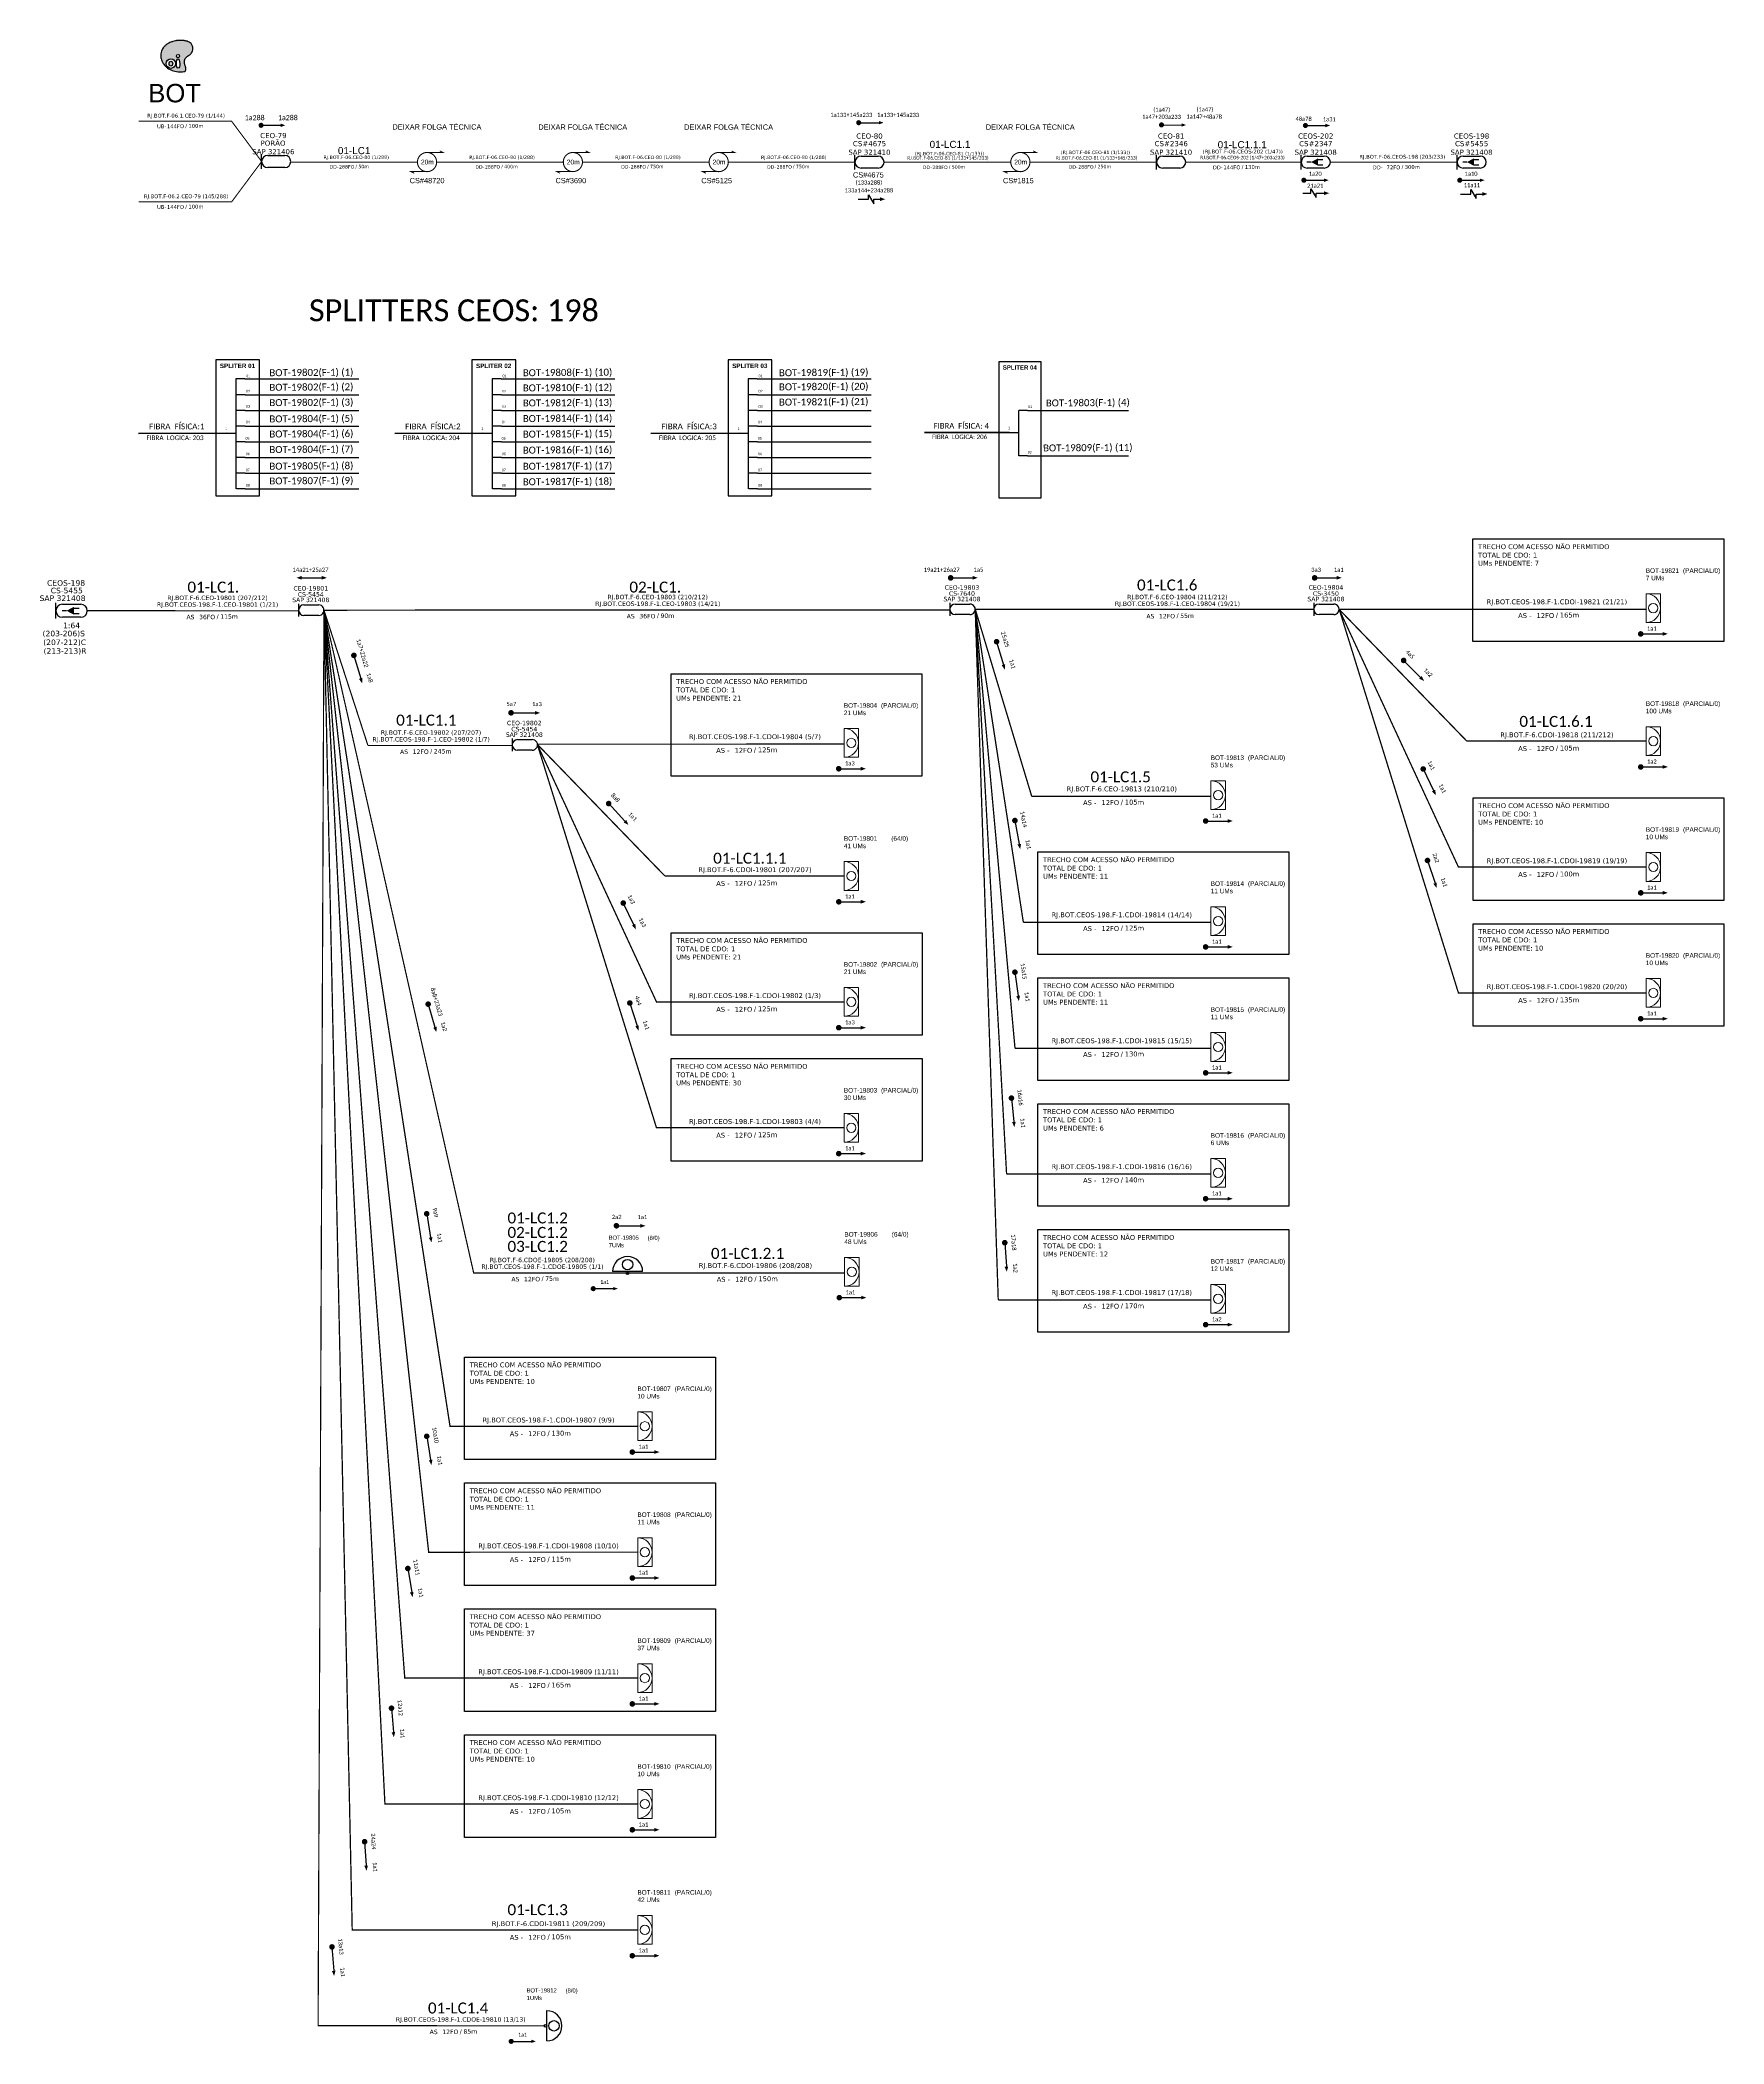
# Model space of a CAD drawing. Header units: millimetres. Extents: x 8922 to 9587, y -3060 to -2269.
import ezdxf
from ezdxf.enums import TextEntityAlignment as Align

# ---------------------------------------------------------------- set-up
doc = ezdxf.new("R2010")
doc.units = ezdxf.units.MM
doc.header["$MEASUREMENT"] = 0
doc.linetypes.add('ARILSUPP', pattern=[2.98, 1.42, -0.71, 0.14, -0.71])
for name, color, linetype, lineweight in [("20.0-LEGENDA DOS CDO'S", 1, 'Continuous', 0), ('20.1-CDO_INTERIOR', 1, 'Continuous', 0), ('20.2-CDO_POSTE', 1, 'Continuous', 5), ('40.1-ETIQUETAS', 1, 'Continuous', 20)]:
    doc.layers.add(name, color=color, linetype=linetype, lineweight=lineweight)
for name, color, linetype in [('20.4-CEO', 1, 'Continuous'), ('20.4-CEOS', 1, 'Continuous'), ('20.5-CABO AÉREO', 1, 'Continuous'), ('20.5-CEO', 1, 'Continuous'), ('CAP a instalar', 1, 'Continuous'), ('CD a instalar', 1, 'Continuous'), ('CEO', 1, 'Continuous'), ('label_cabos', 7, 'Continuous'), ('LC1', 3, 'Continuous'), ('SETA', 7, 'Continuous'), ('texto', 255, 'Continuous')]:
    doc.layers.add(name, color=color, linetype=linetype)
doc.styles.add('ARIAL', font='arial.ttf')
doc.styles.add('siredit', font='verdana.ttf')
doc.linetypes.add('FENCELINE1', pattern='A,0.25,-0.1,[133,ltypeshp.shx,S=0.1,R=0,X=-0.1,Y=0],-0.1,1', length=1.45)

# ---------------------------------------------------------------- blocks, each defined once
blk = doc.blocks.new('CEOS_RP_CT_DRT')
at = {"layer": '20.4-CEOS', "color": 0}
for p, q in [((-4.54, 1.19), (-1.19, 1.19)), ((-1.19, -1.19), (-4.54, -1.19))]:
    blk.add_line(p, q, dxfattribs=at)
for points in [[(-5.73, -1.43), (-5.73, 1.44)], [(-3.79, 0), (-4.59, 0)], [(-2.47, 0.48), (-1.45, 0.48)], [(-2.47, -0.52), (-1.45, -0.52)]]:
    blk.add_lwpolyline(points, dxfattribs=at)
blk.add_lwpolyline([(-3.79, 0, 0, 1.47, 0), (-2.41, 0, 1.47, 1.47, 0)], format="xyseb", dxfattribs=at)
for centre, start, end in [((-4.54, 0), 90, 270), ((-1.19, 0), 270, 90)]:
    blk.add_arc(centre, 1.19, start, end, dxfattribs=at)
at = {"layer": '20.4-CEOS', "color": 7, "style": 'siredit'}
for tag, p in [('Nº_DA_CEOS', (-2.86, 5.6)), ('LOCAL', (-2.86, 4.24)), ('SAP', (-2.86, 2.78)), ('RACIO_SPLITAGEM', (-2.86, -1.88)), ('FIBRAS_SPLITTER', (-2.86, -3.58)), ('RESERVA_FINAIS', (-2.86, -6.39)), ('FIBRAS_TOP_C', (-2.86, -5.08))]:
    blk.add_attdef(tag, text='', height=1.01, dxfattribs=at).set_placement(p, align=Align.TOP_CENTER)
blk = doc.blocks.new('CEO_CT_DRT')
at = {"layer": '20.5-CEO', "color": 0}
for p, q in [((-1.56, 1.26), (1.8, 1.26)), ((1.8, -1.13), (-1.56, -1.13))]:
    blk.add_line(p, q, dxfattribs=at)
blk.add_lwpolyline([(-2.75, 1.51), (-2.75, -1.38)], dxfattribs=at)
for centre, start, end in [((-1.56, 0.07), 90, 270), ((1.8, 0.07), 270, 90)]:
    blk.add_arc(centre, 1.2, start, end, dxfattribs=at)
at = {"layer": '20.5-CEO', "color": 7, "style": 'siredit'}
for tag, p in [('CEO_Nº', (0.12, 5.61)), ('LOCAL', (0.12, 4.23)), ('SAP', (0.12, 2.97)), ('FIBRAS_RESERVA', (0.12, -1.94))]:
    blk.add_attdef(tag, text='', height=1.01, dxfattribs=at).set_placement(p, align=Align.TOP_CENTER)
blk = doc.blocks.new('SETA1')
at = {"const_width": 1.1}
blk.add_lwpolyline([(-5.28, 0, 1), (-4.18, 0, 1)], format="xyb", close=True, dxfattribs=at)
at = {"layer": 'SETA'}
blk.add_lwpolyline([(-4.73, 0), (4.73, 0)], dxfattribs=at)
blk.add_solid([(4.73, 0.73), (6.74, 0), (4.73, -0.73)], dxfattribs=at)
blk = doc.blocks.new('ETIQUETA_RS5F')
at = {"layer": '40.1-ETIQUETAS', "color": 0, "style": 'siredit'}
blk.add_text('/', height=1.5, dxfattribs=at).set_placement((1.55, -1.95), align=Align.MIDDLE_RIGHT)
for tag, p in [('ETIQUETA_R_SECUNDARIA', (1.18, 2.1)), ('ETIQUETA_R_PRIMARIA', (1.18, 4.1)), ('F_ATIVAS/F_MORTAS', (1.11, -4.24))]:
    blk.add_attdef(tag, text='', height=1.5, dxfattribs=at).set_placement(p, align=Align.MIDDLE_CENTER)
for tag, p in [('TIPO_CABO', (-6.62, -2.12)), ('CAP_CABO', (0.37, -2.09))]:
    blk.add_attdef(tag, text='', height=1.5, dxfattribs=at).set_placement(p, align=Align.MIDDLE_RIGHT)
blk.add_attdef('METROS', text='', height=1.5, dxfattribs=at).set_placement((2.11, -1.95), align=Align.MIDDLE_LEFT)
for tag, p in [('FUSÃO_1', (0.82, -8.39)), ('FUSÃO_2', (0.82, -10.6)), ('FUSÃO_3', (0.82, -12.93)), ('FUSÃO_4', (0.82, -15.14)), ('FUSÃO_5', (0.82, -17.16))]:
    blk.add_attdef(tag, text='', height=1.5, dxfattribs=at).set_placement(p, align=Align.CENTER)
blk = doc.blocks.new('CDOI_INT')
at = {"layer": '20.1-CDO_INTERIOR', "color": 0, "lineweight": 18}
blk.add_lwpolyline([(4.25, -4.25), (4.25, 4.25), (0, 4.25), (0, -4.25)], close=True, dxfattribs=at)
blk.add_circle((2.12, 0), 1.36, dxfattribs=at)
blk.add_arc((0, 0), 4.25, 270, 90, dxfattribs=at)
at = {"layer": "20.0-LEGENDA DOS CDO'S", "color": 0, "style": 'ARIAL'}
for tag, p in [('SAP', (-0.08, 6.23)), ('CDO_N', (-0.08, 10.38)), ('SURVEY', (-0.08, 8.2)), ('SPLITER_1', (21.18, 10.38)), ('SPLITER_2', (21.19, 8.68)), ('1:XX', (5.94, -2.22)), ('UMS', (5.94, -4.24))]:
    blk.add_attdef(tag, p, '', height=1.36, dxfattribs=at)
blk.add_attdef('FIBRAS_UTILIZADAS', text='', height=1.36, dxfattribs=at).set_placement((15.34, 10.38), align=Align.CENTER)
blk = doc.blocks.new('CDOE POSTE_')
at = {"color": 1}
blk.add_line((12.9, -5.5), (-2.4, -5.5), dxfattribs=at)
for centre, radius in [((5.3, -1.9), 2.64), ((5.3, -6.2), 0.708)]:
    blk.add_circle(centre, radius, dxfattribs=at)
blk.add_arc((5.3, -5.5), 7.65, 0, 180, dxfattribs=at)
blk = doc.blocks.new('CDOE-TEXTO PADRÃO')
at = {"layer": "20.0-LEGENDA DOS CDO'S", "color": 0, "style": 'ARIAL'}
for tag, p in [('CDO_N', (0.49, 7.39)), ('SAP', (0.51, 1.67)), ('CORDOALHA', (0.5, 4.33)), ('SPLITER_1', (0.59, -0.91)), ('(XX-XX_F)S', (0.54, -8.29)), ('SPLITER_2', (0.6, -3.55)), ('(XX-XX_L)S', (0.55, -10.83)), ('UMS', (0.55, -13.15))]:
    blk.add_attdef(tag, p, '', height=1.7, rotation=0.11799, dxfattribs=at)
blk.add_attdef('FIBRAS_UTILIZADAS', text='', height=1.7, rotation=0.11799, dxfattribs=at).set_placement((19.77, 7.43), align=Align.CENTER)
blk = doc.blocks.new('OI')
h = blk.add_hatch(color=40)
edge = h.paths.add_edge_path()
edge.add_spline(control_points=[(4.35, -0.67), (3.92, -0.99), (3.26, -1.5), (2.81, -2.59), (2.9, -3.5), (3.06, -4.27), (3.31, -4.85), (3.37, -5.39), (3.4, -5.88), (3.2, -6.4), (2.54, -6.61), (1.65, -6.63), (0.55, -6.67), (-0.56, -6.42), (-1.61, -6.14), (-2.77, -5.61), (-3.92, -4.77), (-4.89, -3.7), (-5.34, -2.65), (-5.6, -1.94), (-5.85, -0.96), (-5.71, 0.47), (-5.1, 2.02), (-4.14, 3.02), (-3.3, 3.61), (-2.37, 4.16), (-1.36, 4.44), (-0.56, 4.7), (0.79, 4.85), (2.24, 4.97), (3.79, 4.57), (4.67, 4.21), (5.44, 3.65), (5.76, 2.99), (6.03, 2.21), (6.01, 1.46), (5.72, 0.64), (5.31, 0.08), (4.88, -0.38), (4.51, -0.55), (4.35, -0.67)], knot_values=[0, 0, 0, 0, 1.60434, 2.417191, 3.427595, 4.282808, 4.776746, 5.304182, 5.888771, 6.258406, 6.858137, 7.79129, 8.986195, 10.124242, 11.187857, 12.242908, 13.953784, 15.414161, 16.515391, 17.349188, 17.675853, 19.552021, 21.515531, 22.568638, 23.63245, 24.621084, 25.782718, 26.745347, 27.142653, 29.870543, 31.004649, 31.921532, 32.709589, 33.801391, 34.042471, 35.192333, 35.971461, 36.628871, 37.254359, 37.836911, 37.836911, 37.836911, 37.836911], degree=3, periodic=0)
h.paths.add_polyline_path([(1.13, -0.87, -1), (-0.04, -0.87, -1)], flags=16)
edge = h.paths.add_edge_path(flags=16)
edge.add_ellipse((0.56, -3.59), major_axis=(-0.02, 1.71), ratio=0.361305, start_angle=0, end_angle=360)
h.paths.add_polyline_path([(-0.36, -3.62, -1), (-3.8, -3.62, -1)], flags=16)
edge = h.paths.add_edge_path(flags=0)
edge.add_ellipse((-2.08, -3.62), major_axis=(0, 0.885), ratio=0.758294, start_angle=0, end_angle=360)
at = {"color": 40}
for centre, radius in [((-2.08, -3.62), 1.72), ((0.54, -0.87), 0.587)]:
    blk.add_circle(centre, radius, dxfattribs=at)
blk.add_ellipse((-2.08, -3.62), major_axis=(0, 0.885), ratio=0.758294, start_param=-3.141592653589791, end_param=3.141592653589791, dxfattribs=at)
blk.add_ellipse((0.56, -3.59), major_axis=(-0.02, 1.71), ratio=0.361305, dxfattribs=at)
at = {"color": 40, "start_tangent": (-0.800898, -0.598801), "end_tangent": (-0.800898, -0.598801)}
blk.add_spline([(4.35, -0.67), (3.2, -1.78), (2.9, -2.54), (2.92, -3.55), (3.12, -4.38), (3.28, -4.85), (3.37, -5.37), (3.35, -5.95), (3.2, -6.29), (2.66, -6.55), (1.73, -6.63), (0.54, -6.62), (-0.58, -6.41), (-1.6, -6.11), (-2.56, -5.67), (-3.95, -4.67), (-4.89, -3.56), (-5.37, -2.56), (-5.64, -1.78), (-5.72, -1.46), (-5.63, 0.42), (-4.84, 2.22), (-4.13, 2.99), (-3.27, 3.62), (-2.4, 4.09), (-1.3, 4.47), (-0.37, 4.72), (0.02, 4.77), (2.75, 4.8), (3.85, 4.53), (4.69, 4.16), (5.31, 3.68), (5.85, 2.73), (5.93, 2.5), (5.94, 1.35), (5.67, 0.62), (5.29, 0.08), (4.84, -0.36), (4.35, -0.67)], degree=3, dxfattribs=at)

msp = doc.modelspace()

# ---------------------------------------------------------------- linework, layer by layer
at = {"color": 7, "linetype": 'Continuous'}
for p, q in [((8999.75, -2402.83), (8999.75, -2446.26)), ((9003.27, -2402.83), (8999.75, -2402.83)), ((9100.86, -2402.83), (9100.86, -2446.26)), ((9104.37, -2402.83), (9100.86, -2402.83)), ((9201.97, -2402.83), (9201.97, -2446.26)), ((9205.48, -2402.83), (9201.97, -2402.83)), ((9003.44, -2409.11), (8999.93, -2409.11)), ((9104.55, -2409.11), (9101.04, -2409.11)), ((9205.66, -2409.11), (9202.14, -2409.11)), ((9003.44, -2415.31), (8999.93, -2415.31)), ((9104.55, -2415.31), (9101.04, -2415.31)), ((9205.66, -2415.31), (9202.14, -2415.31)), ((9308.55, -2415.32), (9308.55, -2433.18)), ((9312.11, -2415.31), (9308.72, -2415.31)), ((8996.1, -2424.26), (8999.73, -2424.26)), ((9003.44, -2421.53), (8999.93, -2421.53)), ((9097.21, -2424.26), (9100.84, -2424.26)), ((9104.55, -2421.53), (9101.04, -2421.53)), ((9198.32, -2424.26), (9201.95, -2424.26)), ((9205.66, -2421.53), (9202.14, -2421.53)), ((9305.03, -2423.93), (9308.54, -2423.93)), ((9003.44, -2427.69), (8999.93, -2427.69)), ((9003.44, -2433.85), (8999.93, -2433.85)), ((9104.55, -2427.69), (9101.04, -2427.69)), ((9104.55, -2433.85), (9101.04, -2433.85)), ((9205.66, -2427.69), (9202.14, -2427.69)), ((9205.66, -2433.85), (9202.14, -2433.85)), ((9312.11, -2433.18), (9308.72, -2433.18)), ((9003.44, -2440.04), (8999.93, -2440.04)), ((9104.55, -2440.04), (9101.04, -2440.04)), ((9205.66, -2440.04), (9202.14, -2440.04)), ((9003.44, -2446.22), (8999.93, -2446.22)), ((9104.55, -2446.22), (9101.04, -2446.22)), ((9205.66, -2446.22), (9202.14, -2446.22))]:
    msp.add_line(p, q, dxfattribs=at)
at = {"color": 10, "linetype": 'Continuous'}
for p, q in [((9003.27, -2402.83), (9048.21, -2402.84)), ((9104.37, -2402.83), (9149.32, -2402.84)), ((9205.48, -2402.83), (9250.43, -2402.84)), ((9003.44, -2409.11), (9048.21, -2409.13)), ((9104.55, -2409.11), (9149.32, -2409.13)), ((9205.66, -2409.11), (9250.43, -2409.13)), ((9003.44, -2415.29), (9048.21, -2415.31)), ((9104.55, -2415.29), (9149.32, -2415.31)), ((9205.66, -2415.29), (9250.43, -2415.31)), ((9312.11, -2415.29), (9351.98, -2415.31)), ((9003.44, -2421.51), (9048.21, -2421.53)), ((9104.55, -2421.51), (9149.32, -2421.53)), ((9205.66, -2421.51), (9250.43, -2421.53)), ((9003.44, -2427.68), (9048.21, -2427.69)), ((9003.44, -2433.84), (9048.21, -2433.86)), ((9104.55, -2427.68), (9149.32, -2427.69)), ((9104.55, -2433.84), (9149.32, -2433.86)), ((9205.66, -2427.68), (9250.43, -2427.69)), ((9205.66, -2433.84), (9250.43, -2433.86)), ((9312.11, -2433.17), (9351.98, -2433.18)), ((9003.44, -2440.03), (9048.21, -2440.05)), ((9104.55, -2440.03), (9149.32, -2440.05)), ((9205.66, -2440.03), (9250.43, -2440.05)), ((9003.44, -2446.22), (9048.21, -2446.23)), ((9104.55, -2446.22), (9149.32, -2446.23)), ((9205.66, -2446.22), (9250.43, -2446.23))]:
    msp.add_line(p, q, dxfattribs=at)
at = {"color": 1, "linetype": 'Continuous', "lineweight": 60}
for p, q in [((8996.1, -2424.26), (8961.31, -2424.37)), ((9097.21, -2424.26), (9062.42, -2424.37)), ((9198.32, -2424.26), (9163.53, -2424.37)), ((9305.03, -2423.93), (9271.52, -2424.04))]:
    msp.add_line(p, q, dxfattribs=at)
at = {"color": 5}
for points, const_width in [([(9009.17, -2302.82, 1), (9010.17, -2302.81, 1)], 1), ([(9075.17, -2313.53, 1.000012), (9075.17, -2321.09, 0.999978)], 0.42), ([(9132.73, -2313.53, 1.000012), (9132.73, -2321.09, 0.999978)], 0.42), ([(9190.29, -2313.53, 1.000012), (9190.29, -2321.09, 0.999978)], 0.42), ([(9309.35, -2313.53, 1.000012), (9309.35, -2321.09, 0.999978)], 0.42)]:
    msp.add_lwpolyline(points, format="xyb", close=True, dxfattribs=dict(at, const_width=const_width))
at = {"color": 7, "const_width": 1}
for points in [[(9245.05, -2301.78, 1), (9246.05, -2301.78, 1)], [(9364.55, -2302.64, 1), (9365.55, -2302.65, 1)], [(9421.37, -2302.88, 1), (9422.37, -2302.89, 1)], [(9420.76, -2324.48, 1), (9421.76, -2324.47, 1)], [(9482.26, -2324.48, 1), (9483.26, -2324.47, 1)]]:
    msp.add_lwpolyline(points, format="xyb", close=True, dxfattribs=at)
at = {"color": 7}
for points in [[(9245.55, -2301.78), (9253.53, -2301.78)], [(9249.43, -2331.96), (9249.43, -2330.19), (9251.55, -2333.73), (9251.55, -2331.96)], [(9421.26, -2324.47), (9429.24, -2324.47)], [(9423.94, -2329.59), (9423.94, -2327.82), (9426.05, -2331.35), (9426.05, -2329.59)], [(9482.76, -2324.47), (9490.74, -2324.47)], [(9487.16, -2329.91), (9487.16, -2328.14), (9489.27, -2331.67), (9489.27, -2329.91)]]:
    msp.add_lwpolyline(points, dxfattribs=at)
at = {"color": 5, "const_width": 0.394}
for points in [[(9075.17, -2313.53), (9081.47, -2313.53), (9080.21, -2312.9)], [(9132.73, -2313.53), (9139.03, -2313.53), (9137.77, -2312.9)], [(9190.29, -2313.53), (9196.59, -2313.53), (9195.33, -2312.9)], [(9309.35, -2313.53), (9315.65, -2313.53), (9314.39, -2312.9)], [(9075.17, -2321.09), (9068.87, -2321.09), (9070.13, -2321.72)], [(9132.73, -2321.09), (9126.43, -2321.09), (9127.69, -2321.72)], [(9190.29, -2321.09), (9183.99, -2321.09), (9185.25, -2321.72)], [(9309.35, -2321.09), (9303.05, -2321.09), (9304.31, -2321.72)]]:
    msp.add_lwpolyline(points, dxfattribs=at)
at = {"color": 7}
for points in [[(8991.78, -2449.04), (9009.06, -2449.04), (9009.06, -2395.39), (8991.78, -2395.39)], [(9092.89, -2449.04), (9110.17, -2449.04), (9110.17, -2395.39), (9092.89, -2395.39)], [(9194, -2449.04), (9211.28, -2449.04), (9211.28, -2395.39), (9194, -2395.39)], [(9300.87, -2449.77), (9317.52, -2449.77), (9317.52, -2396.11), (9300.87, -2396.11)]]:
    msp.add_lwpolyline(points, close=True, dxfattribs=at)
at = {"color": 3}
for points in [[(9488, -2465.97), (9587.03, -2465.97), (9587.03, -2506.42), (9488, -2506.42)], [(9171.48, -2519.16), (9270.51, -2519.16), (9270.51, -2559.61), (9171.48, -2559.61)], [(9488.01, -2568.12), (9587.04, -2568.12), (9587.04, -2608.57), (9488.01, -2608.57)], [(9316.28, -2589.45), (9415.31, -2589.45), (9415.31, -2629.9), (9316.28, -2629.9)], [(9171.5, -2621.31), (9270.53, -2621.31), (9270.53, -2661.76), (9171.5, -2661.76)], [(9488.01, -2617.79), (9587.04, -2617.79), (9587.04, -2658.24), (9488.01, -2658.24)], [(9316.28, -2639.12), (9415.31, -2639.12), (9415.31, -2679.57), (9316.28, -2679.57)], [(9171.5, -2670.98), (9270.53, -2670.98), (9270.53, -2711.43), (9171.5, -2711.43)], [(9316.28, -2688.79), (9415.31, -2688.79), (9415.31, -2729.24), (9316.28, -2729.24)], [(9316.28, -2738.46), (9415.31, -2738.46), (9415.31, -2778.91), (9316.28, -2778.91)], [(9090.01, -2788.72), (9189.04, -2788.72), (9189.04, -2829.17), (9090.01, -2829.17)], [(9090.01, -2838.39), (9189.04, -2838.39), (9189.04, -2878.84), (9090.01, -2878.84)], [(9090.01, -2888.06), (9189.04, -2888.06), (9189.04, -2928.51), (9090.01, -2928.51)], [(9090.01, -2937.73), (9189.04, -2937.73), (9189.04, -2978.18), (9090.01, -2978.18)]]:
    msp.add_lwpolyline(points, close=True, dxfattribs=at)
for points, const_width in [([(9281.29, -2481.33, 1), (9282.39, -2481.33, 1)], 1.1), ([(9424.94, -2481.33, 1), (9426.04, -2481.33, 1)], 1.1), ([(9553.64, -2503.45, 1), (9554.74, -2503.45, 1)], 1.1), ([(9237.12, -2556.64, 1), (9238.22, -2556.64, 1)], 1.1), ([(9553.65, -2555.93, 1), (9554.75, -2555.93, 1)], 1.1), ([(9381.92, -2577.26, 1), (9383.02, -2577.26, 1)], 1.1), ([(9237.13, -2609.12, 1), (9238.23, -2609.12, 1)], 1.1), ([(9553.65, -2605.59, 1), (9554.75, -2605.59, 1)], 1.1), ([(9381.92, -2626.93, 1), (9383.02, -2626.93, 1)], 1.1), ([(9553.65, -2655.26, 1), (9554.75, -2655.26, 1)], 1.1), ([(9237.13, -2658.79, 1), (9238.23, -2658.79, 1)], 1.1), ([(9381.92, -2676.6, 1), (9383.02, -2676.6, 1)], 1.1), ([(9237.13, -2708.46, 1), (9238.23, -2708.46, 1)], 1.1), ([(9381.92, -2726.26, 1), (9383.02, -2726.26, 1)], 1.1), ([(9140.26, -2761.73, 1), (9141.26, -2761.73, 1)], 1), ([(9237.33, -2765.28, 1), (9238.43, -2765.28, 1)], 1.1), ([(9381.92, -2775.93, 1), (9383.02, -2775.93, 1)], 1.1), ([(9155.64, -2826.2, 1), (9156.74, -2826.2, 1)], 1.1), ([(9155.64, -2875.87, 1), (9156.74, -2875.87, 1)], 1.1), ([(9155.64, -2925.54, 1), (9156.74, -2925.54, 1)], 1.1), ([(9155.64, -2975.21, 1), (9156.74, -2975.21, 1)], 1.1), ([(9155.64, -3024.88, 1), (9156.74, -3024.88, 1)], 1.1), ([(9107.88, -3058.67, 1), (9108.88, -3058.67, 1)], 1)]:
    msp.add_lwpolyline(points, format="xyb", close=True, dxfattribs=dict(const_width=const_width))
at = {"layer": '20.4-CEO', "color": 5}
for p, q in [((9012.29, -2314.72), (9019, -2314.72)), ((9019, -2319.51), (9012.29, -2319.51))]:
    msp.add_line(p, q, dxfattribs=at)
at = {"layer": '20.4-CEO', "color": 5, "const_width": 0.4}
for points in [[(8961.4, -2301.13), (8998.02, -2301.18), (9009.9, -2317.11)], [(8961.4, -2333.03), (8998.02, -2333.04), (9009.9, -2317.11)]]:
    msp.add_lwpolyline(points, dxfattribs=at)
at = {"layer": '20.4-CEO', "color": 5}
msp.add_lwpolyline([(9009.9, -2320), (9009.9, -2314.23)], dxfattribs=at)
for centre, start, end in [((9012.29, -2317.11), 90, 270), ((9019, -2317.11), 270, 90)]:
    msp.add_arc(centre, 2.39, start, end, dxfattribs=at)
at = {"layer": '20.4-CEOS', "color": 5}
for p, q in [((9246.46, -2314.92), (9253.17, -2314.92)), ((9365.52, -2314.92), (9372.23, -2314.92)), ((9422.59, -2314.92), (9429.31, -2314.92)), ((9253.17, -2319.7), (9246.46, -2319.7)), ((9372.23, -2319.7), (9365.52, -2319.7)), ((9429.31, -2319.7), (9422.59, -2319.7))]:
    msp.add_line(p, q, dxfattribs=at)
at = {"layer": '20.4-CEOS', "color": 1}
for p, q in [((9484.09, -2314.92), (9490.81, -2314.92)), ((9490.81, -2319.7), (9484.09, -2319.7))]:
    msp.add_line(p, q, dxfattribs=at)
at = {"layer": '20.4-CEOS', "color": 5}
for points in [[(9244.07, -2320.2), (9244.07, -2314.42)], [(9363.13, -2320.2), (9363.13, -2314.42)], [(9420.2, -2320.2), (9420.2, -2314.42)], [(9424.1, -2317.31), (9422.48, -2317.31)], [(9426.75, -2316.36), (9428.78, -2316.36)], [(9426.75, -2318.35), (9428.78, -2318.35)]]:
    msp.add_lwpolyline(points, dxfattribs=at)
msp.add_lwpolyline([(9424.1, -2317.31, 0, 2.95, 0), (9426.87, -2317.31, 2.95, 2.95, 0)], format="xyseb", dxfattribs=at)
at = {"layer": '20.4-CEOS', "color": 1}
for points in [[(9481.7, -2320.2), (9481.7, -2314.42)], [(9485.6, -2317.31), (9483.98, -2317.31)], [(9488.25, -2316.36), (9490.28, -2316.36)], [(9488.25, -2318.35), (9490.28, -2318.35)]]:
    msp.add_lwpolyline(points, dxfattribs=at)
msp.add_lwpolyline([(9485.6, -2317.31, 0, 2.95, 0), (9488.37, -2317.31, 2.95, 2.95, 0)], format="xyseb", dxfattribs=at)
at = {"layer": '20.4-CEOS', "color": 5}
for centre, start, end in [((9246.46, -2317.31), 90, 270), ((9253.17, -2317.31), 270, 90), ((9365.52, -2317.31), 90, 270), ((9372.23, -2317.31), 270, 90), ((9422.59, -2317.31), 90, 270), ((9429.31, -2317.31), 270, 90)]:
    msp.add_arc(centre, 2.39, start, end, dxfattribs=at)
at = {"layer": '20.4-CEOS', "color": 1}
for centre, start, end in [((9484.09, -2317.31), 90, 270), ((9490.81, -2317.31), 270, 90)]:
    msp.add_arc(centre, 2.39, start, end, dxfattribs=at)
at = {"layer": '20.5-CABO AÉREO', "color": 5, "ltscale": 8, "const_width": 0.4}
for points in [[(9021.39, -2317.31), (9071.39, -2317.31)], [(9078.95, -2317.31), (9128.95, -2317.31)], [(9136.51, -2317.31), (9186.51, -2317.31)], [(9194.07, -2317.31), (9244.07, -2317.31)], [(9255.57, -2317.31), (9305.57, -2317.31)], [(9313.13, -2317.31), (9363.13, -2317.31)], [(9374.63, -2317.31), (9420.2, -2317.31)]]:
    msp.add_lwpolyline(points, dxfattribs=at)
at = {"layer": '20.5-CABO AÉREO', "color": 1, "ltscale": 8, "const_width": 0.4}
msp.add_lwpolyline([(9431.7, -2317.31), (9481.7, -2317.31)], dxfattribs=at)
at = {"layer": 'CAP a instalar', "linetype": 'FENCELINE1', "ltscale": 7, "const_width": 0.467}
for points in [[(8941.06, -2494.3), (9024.5, -2494.33)], [(9034.49, -2494.09), (9032.18, -3052.5), (9121.92, -3052.51)], [(9034.49, -2494.09), (9051.84, -2547.45)], [(9034.49, -2494.18), (9093.58, -2755.55), (9154.3, -2755.57)], [(9051.84, -2547.45), (9108.79, -2547.47)]]:
    msp.add_lwpolyline(points, dxfattribs=at)
at = {"layer": 'CD a instalar', "linetype": 'FENCELINE1', "ltscale": 7, "const_width": 0.513}
for points in [[(9034.49, -2494.09), (9281.56, -2493.97)], [(9291.51, -2493.75), (9425.16, -2493.75)], [(9313.84, -2567.55), (9291.56, -2493.75)], [(9485.56, -2545.74), (9435.16, -2493.75)], [(9169.04, -2598.93), (9118.64, -2546.95)], [(9485.56, -2545.74), (9556.32, -2545.73)], [(9313.84, -2567.55), (9384.6, -2567.55)], [(9169.04, -2598.93), (9239.8, -2598.93)], [(9154.3, -2755.57), (9240.01, -2755.56)]]:
    msp.add_lwpolyline(points, dxfattribs=at)
at = {"layer": 'CD a instalar', "color": 8, "linetype": 'FENCELINE1', "ltscale": 7}
for points in [[(9034.49, -2494.09, 0.513, 0.513, 0), (9084.24, -2816.02, 0.513, 0.513, 0), (9158.31, -2816.01, 0.513, 0.513, 0)], [(9034.49, -2494.09, 0.513, 0.513, 0), (9075.82, -2865.69, 0.513, 0.513, 0), (9158.31, -2865.68, 0.513, 0.513, 0)], [(9034.49, -2494.09, 0.513, 0.513, 0), (9066.38, -2915.35, 0.513, 0.513, 0), (9158.31, -2915.35, 0.513, 0.513, 0)], [(9034.5, -2494.22, 0.513, 0.513, 0), (9058.55, -2965.02, 0.513, 0.513, 0), (9158.31, -2965.02, 0.513, 0.513, 0)], [(9435.16, -2493.75, 0.513, 0.513, 0), (9482.25, -2595.41, 0.513, 0.513, 0), (9556.32, -2595.4, 0.513, 0.513, 0)], [(9435.2, -2493.74, 0.513, 0.513, 0), (9482.25, -2645.08, 0.513, 0.513, 0), (9556.32, -2645.07, 0.513, 0.513, 0)], [(9118.64, -2546.95, 0.513, 0.513, 0), (9165.73, -2648.6, 0.513, 0.513, 0), (9239.8, -2648.6, 0.513, 0.513, 0)], [(9118.68, -2546.94, 0.513, 0.513, 0), (9165.73, -2698.27, 0.513, 0.513, 0), (9239.8, -2698.27, 0.513, 0.513, 0)]]:
    msp.add_lwpolyline(points, format="xyseb", dxfattribs=at)
at = {"layer": 'CD a instalar', "linetype": 'FENCELINE1', "ltscale": 7}
msp.add_lwpolyline([(9034.5, -2494.22, 0.513, 0.513, 0), (9045.64, -3014.69, 0.513, 0.513, 0), (9158.31, -3014.69, 0.513, 0.513, 0)], format="xyseb", dxfattribs=at)
at = {"layer": 'CD a instalar', "color": 8, "linetype": 'FENCELINE1', "ltscale": 7, "const_width": 0.513}
for points in [[(9310.53, -2617.22), (9291.51, -2493.75)], [(9307.23, -2666.89), (9291.54, -2493.97)], [(9303.92, -2716.56), (9291.54, -2493.97)], [(9300.62, -2766.23), (9291.54, -2493.97)], [(9435.2, -2493.74), (9556.32, -2493.74)], [(9118.68, -2546.94), (9239.8, -2546.93)], [(9310.53, -2617.22), (9384.6, -2617.22)], [(9307.23, -2666.89), (9384.6, -2666.88)], [(9303.92, -2716.56), (9384.6, -2716.55)], [(9300.62, -2766.23), (9384.6, -2766.22)]]:
    msp.add_lwpolyline(points, dxfattribs=at)
at = {"layer": 'SETA', "color": 5}
msp.add_lwpolyline([(9009.67, -2302.82), (9018.37, -2302.82)], dxfattribs=at)
at = {"layer": 'SETA', "color": 7}
for points in [[(9365.05, -2302.65), (9373.65, -2302.7)], [(9421.87, -2302.89), (9430.47, -2302.91)], [(9420.88, -2329.59), (9423.94, -2329.59)], [(9426.05, -2329.59), (9429.24, -2329.59)], [(9483.01, -2329.91), (9487.16, -2329.91)], [(9489.27, -2329.91), (9492.47, -2329.91)], [(9245.28, -2331.96), (9249.43, -2331.96)], [(9251.55, -2331.96), (9254.74, -2331.96)]]:
    msp.add_lwpolyline(points, dxfattribs=at)
at = {"layer": 'SETA'}
for points in [[(9024.91, -2481.33), (9034.37, -2481.33)], [(9281.84, -2481.33), (9291.3, -2481.33)], [(9425.49, -2481.33), (9434.95, -2481.33)], [(9554.19, -2503.45), (9563.64, -2503.45)], [(9237.67, -2556.64), (9247.12, -2556.64)], [(9554.2, -2555.93), (9563.66, -2555.93)], [(9382.47, -2577.26), (9391.92, -2577.26)], [(9554.2, -2605.59), (9563.66, -2605.59)], [(9237.68, -2609.12), (9247.14, -2609.12)], [(9382.47, -2626.93), (9391.92, -2626.93)], [(9554.2, -2655.26), (9563.66, -2655.26)], [(9237.68, -2658.79), (9247.14, -2658.79)], [(9382.47, -2676.6), (9391.92, -2676.6)], [(9237.68, -2708.46), (9247.14, -2708.46)], [(9382.47, -2726.26), (9391.92, -2726.26)], [(9140.76, -2761.73), (9149.35, -2761.73)], [(9237.88, -2765.28), (9247.33, -2765.28)], [(9382.47, -2775.93), (9391.92, -2775.93)], [(9156.19, -2826.2), (9165.65, -2826.2)], [(9156.19, -2875.87), (9165.65, -2875.87)], [(9156.19, -2925.54), (9165.65, -2925.54)], [(9156.19, -2975.21), (9165.65, -2975.21)], [(9156.19, -3024.88), (9165.65, -3024.88)], [(9108.38, -3058.67), (9116.98, -3058.67)]]:
    msp.add_lwpolyline(points, dxfattribs=at)
at = {"layer": 'SETA', "color": 5}
msp.add_solid([(9017.42, -2302.15), (9019.25, -2302.81), (9017.42, -2303.48)], dxfattribs=at)
at = {"layer": 'SETA', "color": 7}
for points in [[(9253.52, -2301.11), (9255.36, -2301.77), (9253.53, -2302.44)], [(9372.96, -2302.01), (9374.79, -2302.69), (9372.96, -2303.35)], [(9429.78, -2302.22), (9431.61, -2302.89), (9429.78, -2303.56)], [(9429.24, -2323.81), (9431.08, -2324.46), (9429.25, -2325.14)], [(9490.74, -2323.81), (9492.58, -2324.46), (9490.75, -2325.14)], [(9253.98, -2331.21), (9256, -2331.95), (9253.98, -2332.68)], [(9429.24, -2328.86), (9431.26, -2329.59), (9429.24, -2330.32)], [(9491.71, -2329.16), (9493.72, -2329.89), (9491.71, -2330.63)]]:
    msp.add_solid(points, dxfattribs=at)
at = {"layer": 'SETA'}
for points in [[(9025.67, -2480.58), (9023.66, -2481.31), (9025.67, -2482.04)], [(9033.61, -2480.58), (9035.63, -2481.31), (9033.61, -2482.04)], [(9290.54, -2480.58), (9292.55, -2481.31), (9290.54, -2482.04)], [(9434.19, -2480.58), (9436.2, -2481.31), (9434.19, -2482.04)], [(9562.88, -2502.7), (9564.9, -2503.43), (9562.88, -2504.17)], [(9246.37, -2555.89), (9248.38, -2556.63), (9246.37, -2557.36)], [(9562.9, -2555.18), (9564.92, -2555.91), (9562.9, -2556.64)], [(9391.17, -2576.51), (9393.18, -2577.24), (9391.17, -2577.98)], [(9246.38, -2608.37), (9248.4, -2609.1), (9246.38, -2609.84)], [(9562.9, -2604.85), (9564.91, -2605.58), (9562.9, -2606.31)], [(9391.17, -2626.18), (9393.18, -2626.91), (9391.17, -2627.65)], [(9562.9, -2654.52), (9564.91, -2655.25), (9562.9, -2655.98)], [(9246.38, -2658.04), (9248.4, -2658.77), (9246.38, -2659.51)], [(9391.17, -2675.85), (9393.18, -2676.58), (9391.17, -2677.31)], [(9246.38, -2707.71), (9248.4, -2708.44), (9246.38, -2709.18)], [(9391.17, -2725.52), (9393.18, -2726.25), (9391.17, -2726.98)], [(9148.66, -2761.05), (9150.5, -2761.72), (9148.66, -2762.38)], [(9246.57, -2764.53), (9248.59, -2765.26), (9246.57, -2766)], [(9391.17, -2775.19), (9393.18, -2775.92), (9391.17, -2776.65)], [(9164.89, -2825.45), (9166.91, -2826.19), (9164.89, -2826.92)], [(9164.89, -2875.12), (9166.91, -2875.86), (9164.89, -2876.59)], [(9164.89, -2924.79), (9166.91, -2925.52), (9164.89, -2926.26)], [(9164.89, -2974.46), (9166.91, -2975.19), (9164.89, -2975.93)], [(9164.89, -3024.13), (9166.91, -3024.86), (9164.89, -3025.6)], [(9116.29, -3057.99), (9118.12, -3058.66), (9116.29, -3059.32)]]:
    msp.add_solid(points, dxfattribs=at)

# ---------------------------------------------------------------- block references
at = {"color": 5, "xscale": 1.080298785824793, "yscale": 1.080298769640649, "zscale": 1.080298775555462, "rotation": 0.1532885625447551}
msp.add_blockref('OI', (8976.3, -2274.57), dxfattribs=at)
at = {"layer": '20.2-CDO_POSTE'}
ref = msp.add_blockref('CDOE-TEXTO PADRÃO', (9153.91, -2753.51), dxfattribs=dict(at, xscale=0.972000002861023, yscale=0.972000002861023, zscale=0.9720000028610228))
ref.add_attrib('CDO_N', 'BOT-19805', (9146.82, -2742.44), dxfattribs={"layer": "20.0-LEGENDA DOS CDO'S", "color": 0, "height": 1.652, "rotation": 0.11799, "style": 'ARIAL'})
ref.add_attrib('CORDOALHA', '7UMs', (9146.88, -2745.42), dxfattribs={"layer": "20.0-LEGENDA DOS CDO'S", "color": 0, "height": 1.652, "rotation": 0.11799, "style": 'ARIAL'})
ref.add_attrib('FIBRAS_UTILIZADAS', '       (8/0)', dxfattribs={"layer": "20.0-LEGENDA DOS CDO'S", "color": 0, "height": 1.6523, "rotation": 0.11799, "style": 'ARIAL'}).set_placement((9162.36, -2742.52), align=Align.CENTER)
ref = msp.add_blockref('CDOE-TEXTO PADRÃO', (9121.53, -3050.45), dxfattribs=dict(at, xscale=0.972000002861023, yscale=0.972000002861023, zscale=0.9720000028610228))
ref.add_attrib('CDO_N', 'BOT-19812', (9114.44, -3039.38), dxfattribs={"layer": "20.0-LEGENDA DOS CDO'S", "color": 0, "height": 1.652, "rotation": 0.11799, "style": 'ARIAL'})
ref.add_attrib('CORDOALHA', '1UMs', (9114.5, -3042.36), dxfattribs={"layer": "20.0-LEGENDA DOS CDO'S", "color": 0, "height": 1.652, "rotation": 0.11799, "style": 'ARIAL'})
ref.add_attrib('FIBRAS_UTILIZADAS', '       (8/0)', dxfattribs={"layer": "20.0-LEGENDA DOS CDO'S", "color": 0, "height": 1.6523, "rotation": 0.11799, "style": 'ARIAL'}).set_placement((9129.99, -3039.46), align=Align.CENTER)
at = {"layer": '20.4-CEOS'}
ref = msp.add_blockref('CEOS_RP_CT_DRT', (8941.06, -2494.31), dxfattribs=dict(at, xscale=2.161665797233582, yscale=2.161665797233582, zscale=2.161665791999999))
ref.add_attrib('Nº_DA_CEOS', 'CEOS-198', dxfattribs={"color": 7, "height": 2.183, "style": 'siredit'}).set_placement((8932.7, -2482.25), align=Align.TOP_CENTER)
ref.add_attrib('LOCAL', 'CS-5455', dxfattribs={"color": 7, "height": 2.183, "style": 'siredit'}).set_placement((8932.98, -2485.22), align=Align.TOP_CENTER)
ref.add_attrib('SAP', '   SAP 321408', dxfattribs={"color": 7, "height": 2.1826, "style": 'siredit'}).set_placement((8929.88, -2488.27), align=Align.TOP_CENTER)
ref.add_attrib('RACIO_SPLITAGEM', '1:64', dxfattribs={"color": 7, "height": 2.183, "style": 'siredit'}).set_placement((8934.87, -2499.01), align=Align.TOP_CENTER)
ref.add_attrib('FIBRAS_SPLITTER', '    (203-206)S', dxfattribs={"color": 7, "height": 2.1826, "style": 'siredit'}).set_placement((8929.88, -2502.2), align=Align.TOP_CENTER)
ref.add_attrib('FIBRAS_TOP_C', '   (207-212)C', dxfattribs={"color": 7, "height": 2.1826, "style": 'siredit'}).set_placement((8930.72, -2505.66), align=Align.TOP_CENTER)
ref.add_attrib('RESERVA_FINAIS', '   (213-213)R', dxfattribs={"color": 7, "height": 2.1826, "style": 'siredit'}).set_placement((8930.86, -2509.08), align=Align.TOP_CENTER)
ref = msp.add_blockref('CEO_CT_DRT', (9029.28, -2494.21), dxfattribs=dict(at, xscale=1.739209838837272, yscale=1.739209838837269, zscale=1.739209838837244, rotation=359.9999964697347))
ref.add_attrib('CEO_Nº', 'CEO-19801', dxfattribs={"layer": '20.5-CEO', "color": 7, "height": 1.763, "rotation": 360, "style": 'siredit'}).set_placement((9029.28, -2484.57), align=Align.TOP_CENTER)
ref.add_attrib('LOCAL', 'CS-5454', dxfattribs={"layer": '20.5-CEO', "color": 7, "height": 1.763, "rotation": 360, "style": 'siredit'}).set_placement((9029.28, -2486.96), align=Align.TOP_CENTER)
ref.add_attrib('SAP', 'SAP 321408', dxfattribs={"layer": '20.5-CEO', "color": 7, "height": 1.763, "rotation": 360, "style": 'siredit'}).set_placement((9029.28, -2489.15), align=Align.TOP_CENTER)
ref = msp.add_blockref('CEO_CT_DRT', (9286.3, -2493.87), dxfattribs=dict(at, xscale=1.739209838837272, yscale=1.739209838837269, zscale=1.739209838837244, rotation=359.9999964697347))
ref.add_attrib('CEO_Nº', 'CEO-19803', dxfattribs={"layer": '20.5-CEO', "color": 7, "height": 1.763, "rotation": 360, "style": 'siredit'}).set_placement((9286.3, -2484.23), align=Align.TOP_CENTER)
ref.add_attrib('LOCAL', 'CS-7640', dxfattribs={"layer": '20.5-CEO', "color": 7, "height": 1.763, "rotation": 360, "style": 'siredit'}).set_placement((9286.3, -2486.62), align=Align.TOP_CENTER)
ref.add_attrib('SAP', 'SAP 321408', dxfattribs={"layer": '20.5-CEO', "color": 7, "height": 1.763, "rotation": 360, "style": 'siredit'}).set_placement((9286.3, -2488.81), align=Align.TOP_CENTER)
ref = msp.add_blockref('CEO_CT_DRT', (9429.95, -2493.87), dxfattribs=dict(at, xscale=1.739209838837272, yscale=1.739209838837269, zscale=1.739209838837244, rotation=359.9999964697347))
ref.add_attrib('CEO_Nº', 'CEO-19804', dxfattribs={"layer": '20.5-CEO', "color": 7, "height": 1.763, "rotation": 360, "style": 'siredit'}).set_placement((9429.95, -2484.23), align=Align.TOP_CENTER)
ref.add_attrib('LOCAL', 'CS-3450', dxfattribs={"layer": '20.5-CEO', "color": 7, "height": 1.763, "rotation": 360, "style": 'siredit'}).set_placement((9429.95, -2486.62), align=Align.TOP_CENTER)
ref.add_attrib('SAP', 'SAP 321408', dxfattribs={"layer": '20.5-CEO', "color": 7, "height": 1.763, "rotation": 360, "style": 'siredit'}).set_placement((9429.95, -2488.81), align=Align.TOP_CENTER)
ref = msp.add_blockref('CEO_CT_DRT', (9113.56, -2547.35), dxfattribs=dict(at, xscale=1.739209838837272, yscale=1.739209838837269, zscale=1.739209838837244, rotation=359.9999964697347))
ref.add_attrib('CEO_Nº', 'CEO-19802', dxfattribs={"layer": '20.5-CEO', "color": 7, "height": 1.763, "rotation": 360, "style": 'siredit'}).set_placement((9113.56, -2537.71), align=Align.TOP_CENTER)
ref.add_attrib('LOCAL', 'CS-5454', dxfattribs={"layer": '20.5-CEO', "color": 7, "height": 1.763, "rotation": 360, "style": 'siredit'}).set_placement((9113.56, -2540.11), align=Align.TOP_CENTER)
ref.add_attrib('SAP', 'SAP 321408', dxfattribs={"layer": '20.5-CEO', "color": 7, "height": 1.763, "rotation": 360, "style": 'siredit'}).set_placement((9113.56, -2542.3), align=Align.TOP_CENTER)
at = {"layer": '40.1-ETIQUETAS', "color": 7}
ref = msp.add_blockref('ETIQUETA_RS5F', (8978.88, -2301.1), dxfattribs=at)
ref.add_attrib('ETIQUETA_R_SECUNDARIA', 'RJ.BOT.F-06.1.CEO-79 (1/144)', dxfattribs={"color": 0, "height": 1.5, "style": 'siredit'}).set_placement((8980.06, -2299), align=Align.MIDDLE_CENTER)
ref.add_attrib('TIPO_CABO', 'UB-', dxfattribs={"color": 0, "height": 1.5, "style": 'siredit'}).set_placement((8972.26, -2303.22), align=Align.MIDDLE_RIGHT)
ref.add_attrib('CAP_CABO', '144FO', dxfattribs={"color": 0, "height": 1.5, "style": 'siredit'}).set_placement((8979.25, -2303.19), align=Align.MIDDLE_RIGHT)
ref.add_attrib('METROS', '100m', dxfattribs={"color": 0, "height": 1.5, "style": 'siredit'}).set_placement((8980.99, -2303.05), align=Align.MIDDLE_LEFT)
ref = msp.add_blockref('ETIQUETA_RS5F', (9046.13, -2317.31), dxfattribs=dict(at, xscale=0.8999999999996362, yscale=0.900000000000091, zscale=0.9))
ref.add_attrib('ETIQUETA_R_SECUNDARIA', 'RJ.BOT.F-06.CEO-80 (1/288)', dxfattribs={"color": 0, "height": 1.35, "style": 'siredit'}).set_placement((9047.22, -2315.42), align=Align.MIDDLE_CENTER)
ref.add_attrib('TIPO_CABO', 'DD-', dxfattribs={"color": 0, "height": 1.35, "style": 'siredit'}).set_placement((9040.21, -2319.21), align=Align.MIDDLE_RIGHT)
ref.add_attrib('CAP_CABO', '288FO', dxfattribs={"color": 0, "height": 1.35, "style": 'siredit'}).set_placement((9046.49, -2319.19), align=Align.MIDDLE_RIGHT)
ref.add_attrib('METROS', '50m', dxfattribs={"color": 0, "height": 1.35, "style": 'siredit'}).set_placement((9048.06, -2319.07), align=Align.MIDDLE_LEFT)
ref = msp.add_blockref('ETIQUETA_RS5F', (9103.69, -2317.31), dxfattribs=dict(at, xscale=0.8999999999996362, yscale=0.900000000000091, zscale=0.9))
ref.add_attrib('ETIQUETA_R_SECUNDARIA', 'RJ.BOT.F-06.CEO-80 (1/288)', dxfattribs={"color": 0, "height": 1.35, "style": 'siredit'}).set_placement((9104.78, -2315.42), align=Align.MIDDLE_CENTER)
ref.add_attrib('TIPO_CABO', 'DD-', dxfattribs={"color": 0, "height": 1.35, "style": 'siredit'}).set_placement((9097.77, -2319.21), align=Align.MIDDLE_RIGHT)
ref.add_attrib('CAP_CABO', '288FO', dxfattribs={"color": 0, "height": 1.35, "style": 'siredit'}).set_placement((9104.05, -2319.19), align=Align.MIDDLE_RIGHT)
ref.add_attrib('METROS', '400m', dxfattribs={"color": 0, "height": 1.35, "style": 'siredit'}).set_placement((9105.62, -2319.07), align=Align.MIDDLE_LEFT)
ref = msp.add_blockref('ETIQUETA_RS5F', (9161.25, -2317.31), dxfattribs=dict(at, xscale=0.8999999999996362, yscale=0.900000000000091, zscale=0.9))
ref.add_attrib('ETIQUETA_R_SECUNDARIA', 'RJ.BOT.F-06.CEO-80 (1/288)', dxfattribs={"color": 0, "height": 1.35, "style": 'siredit'}).set_placement((9162.34, -2315.42), align=Align.MIDDLE_CENTER)
ref.add_attrib('TIPO_CABO', 'DD-', dxfattribs={"color": 0, "height": 1.35, "style": 'siredit'}).set_placement((9155.33, -2319.21), align=Align.MIDDLE_RIGHT)
ref.add_attrib('CAP_CABO', '288FO', dxfattribs={"color": 0, "height": 1.35, "style": 'siredit'}).set_placement((9161.61, -2319.19), align=Align.MIDDLE_RIGHT)
ref.add_attrib('METROS', '750m', dxfattribs={"color": 0, "height": 1.35, "style": 'siredit'}).set_placement((9163.18, -2319.07), align=Align.MIDDLE_LEFT)
ref = msp.add_blockref('ETIQUETA_RS5F', (9218.81, -2317.31), dxfattribs=dict(at, xscale=0.8999999999996362, yscale=0.900000000000091, zscale=0.9))
ref.add_attrib('ETIQUETA_R_SECUNDARIA', 'RJ.BOT.F-06.CEO-80 (1/288)', dxfattribs={"color": 0, "height": 1.35, "style": 'siredit'}).set_placement((9219.9, -2315.42), align=Align.MIDDLE_CENTER)
ref.add_attrib('TIPO_CABO', 'DD-', dxfattribs={"color": 0, "height": 1.35, "style": 'siredit'}).set_placement((9212.89, -2319.21), align=Align.MIDDLE_RIGHT)
ref.add_attrib('CAP_CABO', '288FO', dxfattribs={"color": 0, "height": 1.35, "style": 'siredit'}).set_placement((9219.17, -2319.19), align=Align.MIDDLE_RIGHT)
ref.add_attrib('METROS', '750m', dxfattribs={"color": 0, "height": 1.35, "style": 'siredit'}).set_placement((9220.74, -2319.07), align=Align.MIDDLE_LEFT)
at = {"layer": '40.1-ETIQUETAS', "color": 5}
ref = msp.add_blockref('ETIQUETA_RS5F', (9280.31, -2317.51), dxfattribs=dict(at, xscale=0.8999999999996362, yscale=0.900000000000091, zscale=0.9))
ref.add_attrib('ETIQUETA_R_SECUNDARIA', '(RJ.BOT.F-06.CEO-81 (1/133))', dxfattribs={"color": 0, "height": 1.35, "style": 'siredit'}).set_placement((9281.4, -2313.96), align=Align.MIDDLE_CENTER)
ref.add_attrib('TIPO_CABO', 'DD-', dxfattribs={"color": 0, "height": 1.35, "style": 'siredit'}).set_placement((9274.39, -2319.41), align=Align.MIDDLE_RIGHT)
ref.add_attrib('CAP_CABO', '288FO', dxfattribs={"color": 0, "height": 1.35, "style": 'siredit'}).set_placement((9280.67, -2319.39), align=Align.MIDDLE_RIGHT)
ref.add_attrib('METROS', '500m', dxfattribs={"color": 0, "height": 1.35, "style": 'siredit'}).set_placement((9282.24, -2319.26), align=Align.MIDDLE_LEFT)
ref = msp.add_blockref('ETIQUETA_RS5F', (9337.87, -2317.31), dxfattribs=dict(at, xscale=0.8999999999996362, yscale=0.900000000000091, zscale=0.9))
ref.add_attrib('ETIQUETA_R_SECUNDARIA', '(RJ.BOT.F-06.CEO-81 (1/133))', dxfattribs={"color": 0, "height": 1.35, "style": 'siredit'}).set_placement((9338.96, -2313.5), align=Align.MIDDLE_CENTER)
ref.add_attrib('TIPO_CABO', 'DD-', dxfattribs={"color": 0, "height": 1.35, "style": 'siredit'}).set_placement((9331.95, -2319.21), align=Align.MIDDLE_RIGHT)
ref.add_attrib('CAP_CABO', '288FO', dxfattribs={"color": 0, "height": 1.35, "style": 'siredit'}).set_placement((9338.23, -2319.19), align=Align.MIDDLE_RIGHT)
ref.add_attrib('METROS', '250m', dxfattribs={"color": 0, "height": 1.35, "style": 'siredit'}).set_placement((9339.8, -2319.07), align=Align.MIDDLE_LEFT)
ref = msp.add_blockref('ETIQUETA_RS5F', (9395.8, -2317.31), dxfattribs=at)
ref.add_attrib('ETIQUETA_R_SECUNDARIA', '(RJ.BOT.F-06.CEOS-202 (1/47))', dxfattribs={"color": 0, "height": 1.5, "style": 'siredit'}).set_placement((9397.12, -2313.17), align=Align.MIDDLE_CENTER)
ref.add_attrib('TIPO_CABO', 'DD-', dxfattribs={"color": 0, "height": 1.5, "style": 'siredit'}).set_placement((9389.22, -2319.43), align=Align.MIDDLE_RIGHT)
ref.add_attrib('CAP_CABO', '144FO', dxfattribs={"color": 0, "height": 1.5, "style": 'siredit'}).set_placement((9396.2, -2319.4), align=Align.MIDDLE_RIGHT)
ref.add_attrib('METROS', '130m', dxfattribs={"color": 0, "height": 1.5, "style": 'siredit'}).set_placement((9397.95, -2319.26), align=Align.MIDDLE_LEFT)
at = {"layer": '40.1-ETIQUETAS', "color": 7}
ref = msp.add_blockref('ETIQUETA_RS5F', (9458.92, -2317.31), dxfattribs=at)
ref.add_attrib('ETIQUETA_R_SECUNDARIA', 'RJ.BOT.F-06.CEOS-198 (203/233)', dxfattribs={"color": 0, "height": 1.5, "style": 'siredit'}).set_placement((9460.13, -2315.21), align=Align.MIDDLE_CENTER)
ref.add_attrib('TIPO_CABO', 'DD-', dxfattribs={"color": 0, "height": 1.5, "style": 'siredit'}).set_placement((9452.33, -2319.43), align=Align.MIDDLE_RIGHT)
ref.add_attrib('CAP_CABO', '72FO', dxfattribs={"color": 0, "height": 1.5, "style": 'siredit'}).set_placement((9459.31, -2319.4), align=Align.MIDDLE_RIGHT)
ref.add_attrib('METROS', '300m', dxfattribs={"color": 0, "height": 1.5, "style": 'siredit'}).set_placement((9461.06, -2319.26), align=Align.MIDDLE_LEFT)
ref = msp.add_blockref('ETIQUETA_RS5F', (8978.88, -2332.93), dxfattribs=at)
ref.add_attrib('ETIQUETA_R_SECUNDARIA', 'RJ.BOT.F-06.2.CEO-79 (145/288)', dxfattribs={"color": 0, "height": 1.5, "style": 'siredit'}).set_placement((8980.06, -2330.82), align=Align.MIDDLE_CENTER)
ref.add_attrib('TIPO_CABO', 'UB-', dxfattribs={"color": 0, "height": 1.5, "style": 'siredit'}).set_placement((8972.26, -2335.04), align=Align.MIDDLE_RIGHT)
ref.add_attrib('CAP_CABO', '144FO', dxfattribs={"color": 0, "height": 1.5, "style": 'siredit'}).set_placement((8979.25, -2335.02), align=Align.MIDDLE_RIGHT)
ref.add_attrib('METROS', '100m', dxfattribs={"color": 0, "height": 1.5, "style": 'siredit'}).set_placement((8980.99, -2334.88), align=Align.MIDDLE_LEFT)
at = {"layer": '40.1-ETIQUETAS', "color": 8}
ref = msp.add_blockref('CDOI_INT', (9556.3, -2493.26), dxfattribs=dict(at, xscale=1.336957882100933, yscale=1.336957882100819, zscale=1.336957882100869))
ref.add_attrib('CDO_N', 'BOT-19821', (9556.19, -2479.38), dxfattribs={"layer": "20.0-LEGENDA DOS CDO'S", "color": 0, "height": 1.819, "style": 'ARIAL'})
ref.add_attrib('FIBRAS_UTILIZADAS', '    (PARCIAL/0)', dxfattribs={"layer": "20.0-LEGENDA DOS CDO'S", "color": 0, "height": 1.8186, "style": 'ARIAL'}).set_placement((9576.81, -2479.38), align=Align.CENTER)
ref.add_attrib('SURVEY', '7 UMs', (9556.2, -2482.29), dxfattribs={"layer": "20.0-LEGENDA DOS CDO'S", "color": 0, "height": 1.819, "style": 'ARIAL'})
at = {"layer": '40.1-ETIQUETAS'}
ref = msp.add_blockref('ETIQUETA_RS5F', (8991.11, -2494.33), dxfattribs=dict(at, xscale=1.166399984999771, yscale=1.166399984999771, zscale=1.16639998499977))
ref.add_attrib('ETIQUETA_R_PRIMARIA', 'RJ.BOT.F-6.CEO-19801 (207/212)', dxfattribs={"color": 0, "height": 1.7496, "style": 'siredit'}).set_placement((8992.45, -2489.22), align=Align.MIDDLE_CENTER)
ref.add_attrib('ETIQUETA_R_SECUNDARIA', 'RJ.BOT.CEOS-198.F-1.CEO-19801 (1/21)', dxfattribs={"color": 0, "height": 1.7496, "style": 'siredit'}).set_placement((8992.49, -2491.87), align=Align.MIDDLE_CENTER)
ref.add_attrib('TIPO_CABO', 'AS', dxfattribs={"color": 0, "height": 1.75, "style": 'siredit'}).set_placement((8983.39, -2496.79), align=Align.MIDDLE_RIGHT)
ref.add_attrib('CAP_CABO', '36FO', dxfattribs={"color": 0, "height": 1.75, "style": 'siredit'}).set_placement((8991.53, -2496.77), align=Align.MIDDLE_RIGHT)
ref.add_attrib('METROS', '115m', dxfattribs={"color": 0, "height": 1.75, "style": 'siredit'}).set_placement((8993.57, -2496.61), align=Align.MIDDLE_LEFT)
ref = msp.add_blockref('ETIQUETA_RS5F', (9164.86, -2493.99), dxfattribs=dict(at, xscale=1.166399984999771, yscale=1.166399984999771, zscale=1.16639998499977))
ref.add_attrib('ETIQUETA_R_PRIMARIA', 'RJ.BOT.F-6.CEO-19803 (210/212)', dxfattribs={"color": 0, "height": 1.7496, "style": 'siredit'}).set_placement((9166.2, -2488.89), align=Align.MIDDLE_CENTER)
ref.add_attrib('ETIQUETA_R_SECUNDARIA', 'RJ.BOT.CEOS-198.F-1.CEO-19803 (14/21)', dxfattribs={"color": 0, "height": 1.7496, "style": 'siredit'}).set_placement((9166.24, -2491.54), align=Align.MIDDLE_CENTER)
ref.add_attrib('TIPO_CABO', 'AS', dxfattribs={"color": 0, "height": 1.75, "style": 'siredit'}).set_placement((9157.14, -2496.46), align=Align.MIDDLE_RIGHT)
ref.add_attrib('CAP_CABO', '36FO', dxfattribs={"color": 0, "height": 1.75, "style": 'siredit'}).set_placement((9165.29, -2496.43), align=Align.MIDDLE_RIGHT)
ref.add_attrib('METROS', '90m', dxfattribs={"color": 0, "height": 1.75, "style": 'siredit'}).set_placement((9167.32, -2496.27), align=Align.MIDDLE_LEFT)
ref = msp.add_blockref('ETIQUETA_RS5F', (9369.97, -2493.99), dxfattribs=dict(at, xscale=1.166399984999771, yscale=1.166399984999771, zscale=1.16639998499977))
ref.add_attrib('ETIQUETA_R_PRIMARIA', 'RJ.BOT.F-6.CEO-19804 (211/212)', dxfattribs={"color": 0, "height": 1.7496, "style": 'siredit'}).set_placement((9371.3, -2488.89), align=Align.MIDDLE_CENTER)
ref.add_attrib('ETIQUETA_R_SECUNDARIA', 'RJ.BOT.CEOS-198.F-1.CEO-19804 (19/21)', dxfattribs={"color": 0, "height": 1.7496, "style": 'siredit'}).set_placement((9371.35, -2491.54), align=Align.MIDDLE_CENTER)
ref.add_attrib('TIPO_CABO', 'AS', dxfattribs={"color": 0, "height": 1.75, "style": 'siredit'}).set_placement((9362.25, -2496.46), align=Align.MIDDLE_RIGHT)
ref.add_attrib('CAP_CABO', '12FO', dxfattribs={"color": 0, "height": 1.75, "style": 'siredit'}).set_placement((9370.39, -2496.43), align=Align.MIDDLE_RIGHT)
ref.add_attrib('METROS', '55m', dxfattribs={"color": 0, "height": 1.75, "style": 'siredit'}).set_placement((9372.43, -2496.27), align=Align.MIDDLE_LEFT)
at = {"layer": '40.1-ETIQUETAS', "color": 8}
ref = msp.add_blockref('CDOI_INT', (9239.79, -2546.45), dxfattribs=dict(at, xscale=1.336957882100933, yscale=1.336957882100819, zscale=1.336957882100869))
ref.add_attrib('CDO_N', 'BOT-19804', (9239.68, -2532.57), dxfattribs={"layer": "20.0-LEGENDA DOS CDO'S", "color": 0, "height": 1.819, "style": 'ARIAL'})
ref.add_attrib('FIBRAS_UTILIZADAS', '    (PARCIAL/0)', dxfattribs={"layer": "20.0-LEGENDA DOS CDO'S", "color": 0, "height": 1.8186, "style": 'ARIAL'}).set_placement((9260.29, -2532.57), align=Align.CENTER)
ref.add_attrib('SURVEY', '21 UMs', (9239.68, -2535.49), dxfattribs={"layer": "20.0-LEGENDA DOS CDO'S", "color": 0, "height": 1.819, "style": 'ARIAL'})
at = {"layer": '40.1-ETIQUETAS'}
ref = msp.add_blockref('CDOI_INT', (9556.32, -2545.73), dxfattribs=dict(at, xscale=1.336957882100933, yscale=1.336957882100819, zscale=1.336957882100869))
ref.add_attrib('CDO_N', 'BOT-19818', (9556.21, -2531.86), dxfattribs={"layer": "20.0-LEGENDA DOS CDO'S", "color": 0, "height": 1.819, "style": 'ARIAL'})
ref.add_attrib('FIBRAS_UTILIZADAS', '    (PARCIAL/0)', dxfattribs={"layer": "20.0-LEGENDA DOS CDO'S", "color": 0, "height": 1.8186, "style": 'ARIAL'}).set_placement((9576.83, -2531.86), align=Align.CENTER)
ref.add_attrib('SURVEY', '100 UMs', (9556.22, -2534.77), dxfattribs={"layer": "20.0-LEGENDA DOS CDO'S", "color": 0, "height": 1.819, "style": 'ARIAL'})
ref = msp.add_blockref('ETIQUETA_RS5F', (9075.39, -2547.47), dxfattribs=dict(at, xscale=1.166399984999771, yscale=1.166399984999771, zscale=1.16639998499977))
ref.add_attrib('ETIQUETA_R_PRIMARIA', 'RJ.BOT.F-6.CEO-19802 (207/207)', dxfattribs={"color": 0, "height": 1.7496, "style": 'siredit'}).set_placement((9076.73, -2542.37), align=Align.MIDDLE_CENTER)
ref.add_attrib('ETIQUETA_R_SECUNDARIA', 'RJ.BOT.CEOS-198.F-1.CEO-19802 (1/7)', dxfattribs={"color": 0, "height": 1.7496, "style": 'siredit'}).set_placement((9076.77, -2545.02), align=Align.MIDDLE_CENTER)
ref.add_attrib('TIPO_CABO', 'AS', dxfattribs={"color": 0, "height": 1.75, "style": 'siredit'}).set_placement((9067.67, -2549.94), align=Align.MIDDLE_RIGHT)
ref.add_attrib('CAP_CABO', '12FO', dxfattribs={"color": 0, "height": 1.75, "style": 'siredit'}).set_placement((9075.82, -2549.91), align=Align.MIDDLE_RIGHT)
ref.add_attrib('METROS', '245m', dxfattribs={"color": 0, "height": 1.75, "style": 'siredit'}).set_placement((9077.85, -2549.75), align=Align.MIDDLE_LEFT)
ref = msp.add_blockref('CDOI_INT', (9384.59, -2567.07), dxfattribs=dict(at, xscale=1.336957882100933, yscale=1.336957882100819, zscale=1.336957882100869))
ref.add_attrib('CDO_N', 'BOT-19813', (9384.48, -2553.19), dxfattribs={"layer": "20.0-LEGENDA DOS CDO'S", "color": 0, "height": 1.819, "style": 'ARIAL'})
ref.add_attrib('FIBRAS_UTILIZADAS', '    (PARCIAL/0)', dxfattribs={"layer": "20.0-LEGENDA DOS CDO'S", "color": 0, "height": 1.8186, "style": 'ARIAL'}).set_placement((9405.1, -2553.19), align=Align.CENTER)
ref.add_attrib('SURVEY', '53 UMs', (9384.48, -2556.1), dxfattribs={"layer": "20.0-LEGENDA DOS CDO'S", "color": 0, "height": 1.819, "style": 'ARIAL'})
ref = msp.add_blockref('CDOI_INT', (9239.8, -2598.93), dxfattribs=dict(at, xscale=1.336957882100933, yscale=1.336957882100819, zscale=1.336957882100869))
ref.add_attrib('CDO_N', 'BOT-19801', (9239.69, -2585.05), dxfattribs={"layer": "20.0-LEGENDA DOS CDO'S", "color": 0, "height": 1.819, "style": 'ARIAL'})
ref.add_attrib('FIBRAS_UTILIZADAS', '    (64/0)', dxfattribs={"layer": "20.0-LEGENDA DOS CDO'S", "color": 0, "height": 1.819, "style": 'ARIAL'}).set_placement((9260.31, -2585.05), align=Align.CENTER)
ref.add_attrib('SURVEY', '41 UMs', (9239.7, -2587.97), dxfattribs={"layer": "20.0-LEGENDA DOS CDO'S", "color": 0, "height": 1.819, "style": 'ARIAL'})
at = {"layer": '40.1-ETIQUETAS', "color": 8}
ref = msp.add_blockref('CDOI_INT', (9556.32, -2595.4), dxfattribs=dict(at, xscale=1.336957882100933, yscale=1.336957882100819, zscale=1.336957882100869))
ref.add_attrib('CDO_N', 'BOT-19819', (9556.21, -2581.52), dxfattribs={"layer": "20.0-LEGENDA DOS CDO'S", "color": 0, "height": 1.819, "style": 'ARIAL'})
ref.add_attrib('FIBRAS_UTILIZADAS', '    (PARCIAL/0)', dxfattribs={"layer": "20.0-LEGENDA DOS CDO'S", "color": 0, "height": 1.8186, "style": 'ARIAL'}).set_placement((9576.83, -2581.52), align=Align.CENTER)
ref.add_attrib('SURVEY', '10 UMs', (9556.22, -2584.44), dxfattribs={"layer": "20.0-LEGENDA DOS CDO'S", "color": 0, "height": 1.819, "style": 'ARIAL'})
ref = msp.add_blockref('CDOI_INT', (9384.59, -2616.74), dxfattribs=dict(at, xscale=1.336957882100933, yscale=1.336957882100819, zscale=1.336957882100869))
ref.add_attrib('CDO_N', 'BOT-19814', (9384.48, -2602.86), dxfattribs={"layer": "20.0-LEGENDA DOS CDO'S", "color": 0, "height": 1.819, "style": 'ARIAL'})
ref.add_attrib('FIBRAS_UTILIZADAS', '    (PARCIAL/0)', dxfattribs={"layer": "20.0-LEGENDA DOS CDO'S", "color": 0, "height": 1.8186, "style": 'ARIAL'}).set_placement((9405.1, -2602.86), align=Align.CENTER)
ref.add_attrib('SURVEY', '11 UMs', (9384.48, -2605.77), dxfattribs={"layer": "20.0-LEGENDA DOS CDO'S", "color": 0, "height": 1.819, "style": 'ARIAL'})
ref = msp.add_blockref('CDOI_INT', (9556.32, -2645.07), dxfattribs=dict(at, xscale=1.336957882100933, yscale=1.336957882100819, zscale=1.336957882100869))
ref.add_attrib('CDO_N', 'BOT-19820', (9556.21, -2631.19), dxfattribs={"layer": "20.0-LEGENDA DOS CDO'S", "color": 0, "height": 1.819, "style": 'ARIAL'})
ref.add_attrib('FIBRAS_UTILIZADAS', '    (PARCIAL/0)', dxfattribs={"layer": "20.0-LEGENDA DOS CDO'S", "color": 0, "height": 1.8186, "style": 'ARIAL'}).set_placement((9576.83, -2631.19), align=Align.CENTER)
ref.add_attrib('SURVEY', '10 UMs', (9556.22, -2634.11), dxfattribs={"layer": "20.0-LEGENDA DOS CDO'S", "color": 0, "height": 1.819, "style": 'ARIAL'})
ref = msp.add_blockref('CDOI_INT', (9239.8, -2648.6), dxfattribs=dict(at, xscale=1.336957882100933, yscale=1.336957882100819, zscale=1.336957882100869))
ref.add_attrib('CDO_N', 'BOT-19802', (9239.69, -2634.72), dxfattribs={"layer": "20.0-LEGENDA DOS CDO'S", "color": 0, "height": 1.819, "style": 'ARIAL'})
ref.add_attrib('FIBRAS_UTILIZADAS', '    (PARCIAL/0)', dxfattribs={"layer": "20.0-LEGENDA DOS CDO'S", "color": 0, "height": 1.8186, "style": 'ARIAL'}).set_placement((9260.31, -2634.72), align=Align.CENTER)
ref.add_attrib('SURVEY', '21 UMs', (9239.7, -2637.63), dxfattribs={"layer": "20.0-LEGENDA DOS CDO'S", "color": 0, "height": 1.819, "style": 'ARIAL'})
ref = msp.add_blockref('CDOI_INT', (9384.59, -2666.41), dxfattribs=dict(at, xscale=1.336957882100933, yscale=1.336957882100819, zscale=1.336957882100869))
ref.add_attrib('CDO_N', 'BOT-19815', (9384.48, -2652.53), dxfattribs={"layer": "20.0-LEGENDA DOS CDO'S", "color": 0, "height": 1.819, "style": 'ARIAL'})
ref.add_attrib('FIBRAS_UTILIZADAS', '    (PARCIAL/0)', dxfattribs={"layer": "20.0-LEGENDA DOS CDO'S", "color": 0, "height": 1.8186, "style": 'ARIAL'}).set_placement((9405.1, -2652.53), align=Align.CENTER)
ref.add_attrib('SURVEY', '11 UMs', (9384.48, -2655.44), dxfattribs={"layer": "20.0-LEGENDA DOS CDO'S", "color": 0, "height": 1.819, "style": 'ARIAL'})
ref = msp.add_blockref('CDOI_INT', (9239.8, -2698.27), dxfattribs=dict(at, xscale=1.336957882100933, yscale=1.336957882100819, zscale=1.336957882100869))
ref.add_attrib('CDO_N', 'BOT-19803', (9239.69, -2684.39), dxfattribs={"layer": "20.0-LEGENDA DOS CDO'S", "color": 0, "height": 1.819, "style": 'ARIAL'})
ref.add_attrib('FIBRAS_UTILIZADAS', '    (PARCIAL/0)', dxfattribs={"layer": "20.0-LEGENDA DOS CDO'S", "color": 0, "height": 1.8186, "style": 'ARIAL'}).set_placement((9260.31, -2684.39), align=Align.CENTER)
ref.add_attrib('SURVEY', '30 UMs', (9239.7, -2687.3), dxfattribs={"layer": "20.0-LEGENDA DOS CDO'S", "color": 0, "height": 1.819, "style": 'ARIAL'})
ref = msp.add_blockref('CDOI_INT', (9384.59, -2716.07), dxfattribs=dict(at, xscale=1.336957882100933, yscale=1.336957882100819, zscale=1.336957882100869))
ref.add_attrib('CDO_N', 'BOT-19816', (9384.48, -2702.2), dxfattribs={"layer": "20.0-LEGENDA DOS CDO'S", "color": 0, "height": 1.819, "style": 'ARIAL'})
ref.add_attrib('FIBRAS_UTILIZADAS', '    (PARCIAL/0)', dxfattribs={"layer": "20.0-LEGENDA DOS CDO'S", "color": 0, "height": 1.8186, "style": 'ARIAL'}).set_placement((9405.1, -2702.2), align=Align.CENTER)
ref.add_attrib('SURVEY', '6 UMs', (9384.48, -2705.11), dxfattribs={"layer": "20.0-LEGENDA DOS CDO'S", "color": 0, "height": 1.819, "style": 'ARIAL'})
at = {"layer": '40.1-ETIQUETAS'}
ref = msp.add_blockref('CDOI_INT', (9240, -2755.09), dxfattribs=dict(at, xscale=1.336957882100251, yscale=1.336957882100705, zscale=1.336957882100869))
ref.add_attrib('CDO_N', 'BOT-19806', (9239.88, -2741.21), dxfattribs={"layer": "20.0-LEGENDA DOS CDO'S", "color": 0, "height": 1.819, "style": 'ARIAL'})
ref.add_attrib('FIBRAS_UTILIZADAS', '    (64/0)', dxfattribs={"layer": "20.0-LEGENDA DOS CDO'S", "color": 0, "height": 1.819, "style": 'ARIAL'}).set_placement((9260.5, -2741.21), align=Align.CENTER)
ref.add_attrib('SURVEY', '48 UMs', (9239.89, -2744.12), dxfattribs={"layer": "20.0-LEGENDA DOS CDO'S", "color": 0, "height": 1.819, "style": 'ARIAL'})
ref = msp.add_blockref('ETIQUETA_RS5F', (9119.35, -2755.52), dxfattribs=dict(at, xscale=1.16639998500068, yscale=1.166399984999771, zscale=1.16639998499977))
ref.add_attrib('ETIQUETA_R_PRIMARIA', 'RJ.BOT.F-6.CDOE-19805 (208/208)', dxfattribs={"color": 0, "height": 1.7496, "style": 'siredit'}).set_placement((9120.69, -2750.42), align=Align.MIDDLE_CENTER)
ref.add_attrib('ETIQUETA_R_SECUNDARIA', 'RJ.BOT.CEOS-198.F-1.CDOE-19805 (1/1)', dxfattribs={"color": 0, "height": 1.7496, "style": 'siredit'}).set_placement((9120.73, -2753.07), align=Align.MIDDLE_CENTER)
ref.add_attrib('TIPO_CABO', 'AS', dxfattribs={"color": 0, "height": 1.75, "style": 'siredit'}).set_placement((9111.64, -2757.99), align=Align.MIDDLE_RIGHT)
ref.add_attrib('CAP_CABO', '12FO', dxfattribs={"color": 0, "height": 1.75, "style": 'siredit'}).set_placement((9119.78, -2757.96), align=Align.MIDDLE_RIGHT)
ref.add_attrib('METROS', '75m', dxfattribs={"color": 0, "height": 1.75, "style": 'siredit'}).set_placement((9121.82, -2757.8), align=Align.MIDDLE_LEFT)
at = {"layer": '40.1-ETIQUETAS', "color": 8}
ref = msp.add_blockref('CDOI_INT', (9384.59, -2765.74), dxfattribs=dict(at, xscale=1.336957882100933, yscale=1.336957882100819, zscale=1.336957882100869))
ref.add_attrib('CDO_N', 'BOT-19817', (9384.48, -2751.86), dxfattribs={"layer": "20.0-LEGENDA DOS CDO'S", "color": 0, "height": 1.819, "style": 'ARIAL'})
ref.add_attrib('FIBRAS_UTILIZADAS', '    (PARCIAL/0)', dxfattribs={"layer": "20.0-LEGENDA DOS CDO'S", "color": 0, "height": 1.8186, "style": 'ARIAL'}).set_placement((9405.1, -2751.86), align=Align.CENTER)
ref.add_attrib('SURVEY', '12 UMs', (9384.48, -2754.78), dxfattribs={"layer": "20.0-LEGENDA DOS CDO'S", "color": 0, "height": 1.819, "style": 'ARIAL'})
ref = msp.add_blockref('CDOI_INT', (9158.31, -2816.01), dxfattribs=dict(at, xscale=1.336957882100933, yscale=1.336957882100819, zscale=1.336957882100869))
ref.add_attrib('CDO_N', 'BOT-19807', (9158.2, -2802.13), dxfattribs={"layer": "20.0-LEGENDA DOS CDO'S", "color": 0, "height": 1.819, "style": 'ARIAL'})
ref.add_attrib('FIBRAS_UTILIZADAS', '    (PARCIAL/0)', dxfattribs={"layer": "20.0-LEGENDA DOS CDO'S", "color": 0, "height": 1.8186, "style": 'ARIAL'}).set_placement((9178.82, -2802.13), align=Align.CENTER)
ref.add_attrib('SURVEY', '10 UMs', (9158.21, -2805.05), dxfattribs={"layer": "20.0-LEGENDA DOS CDO'S", "color": 0, "height": 1.819, "style": 'ARIAL'})
ref = msp.add_blockref('CDOI_INT', (9158.31, -2865.68), dxfattribs=dict(at, xscale=1.336957882100933, yscale=1.336957882100819, zscale=1.336957882100869))
ref.add_attrib('CDO_N', 'BOT-19808', (9158.2, -2851.8), dxfattribs={"layer": "20.0-LEGENDA DOS CDO'S", "color": 0, "height": 1.819, "style": 'ARIAL'})
ref.add_attrib('FIBRAS_UTILIZADAS', '    (PARCIAL/0)', dxfattribs={"layer": "20.0-LEGENDA DOS CDO'S", "color": 0, "height": 1.8186, "style": 'ARIAL'}).set_placement((9178.82, -2851.8), align=Align.CENTER)
ref.add_attrib('SURVEY', '11 UMs', (9158.21, -2854.72), dxfattribs={"layer": "20.0-LEGENDA DOS CDO'S", "color": 0, "height": 1.819, "style": 'ARIAL'})
ref = msp.add_blockref('CDOI_INT', (9158.31, -2915.35), dxfattribs=dict(at, xscale=1.336957882100933, yscale=1.336957882100819, zscale=1.336957882100869))
ref.add_attrib('CDO_N', 'BOT-19809', (9158.2, -2901.47), dxfattribs={"layer": "20.0-LEGENDA DOS CDO'S", "color": 0, "height": 1.819, "style": 'ARIAL'})
ref.add_attrib('FIBRAS_UTILIZADAS', '    (PARCIAL/0)', dxfattribs={"layer": "20.0-LEGENDA DOS CDO'S", "color": 0, "height": 1.8186, "style": 'ARIAL'}).set_placement((9178.82, -2901.47), align=Align.CENTER)
ref.add_attrib('SURVEY', '37 UMs', (9158.21, -2904.39), dxfattribs={"layer": "20.0-LEGENDA DOS CDO'S", "color": 0, "height": 1.819, "style": 'ARIAL'})
ref = msp.add_blockref('CDOI_INT', (9158.31, -2965.02), dxfattribs=dict(at, xscale=1.336957882100933, yscale=1.336957882100819, zscale=1.336957882100869))
ref.add_attrib('CDO_N', 'BOT-19810', (9158.2, -2951.14), dxfattribs={"layer": "20.0-LEGENDA DOS CDO'S", "color": 0, "height": 1.819, "style": 'ARIAL'})
ref.add_attrib('FIBRAS_UTILIZADAS', '    (PARCIAL/0)', dxfattribs={"layer": "20.0-LEGENDA DOS CDO'S", "color": 0, "height": 1.8186, "style": 'ARIAL'}).set_placement((9178.82, -2951.14), align=Align.CENTER)
ref.add_attrib('SURVEY', '10 UMs', (9158.21, -2954.05), dxfattribs={"layer": "20.0-LEGENDA DOS CDO'S", "color": 0, "height": 1.819, "style": 'ARIAL'})
at = {"layer": '40.1-ETIQUETAS'}
ref = msp.add_blockref('CDOI_INT', (9158.31, -3014.69), dxfattribs=dict(at, xscale=1.336957882100933, yscale=1.336957882100819, zscale=1.336957882100869))
ref.add_attrib('CDO_N', 'BOT-19811', (9158.2, -3000.81), dxfattribs={"layer": "20.0-LEGENDA DOS CDO'S", "color": 0, "height": 1.819, "style": 'ARIAL'})
ref.add_attrib('FIBRAS_UTILIZADAS', '    (PARCIAL/0)', dxfattribs={"layer": "20.0-LEGENDA DOS CDO'S", "color": 0, "height": 1.8186, "style": 'ARIAL'}).set_placement((9178.82, -3000.81), align=Align.CENTER)
ref.add_attrib('SURVEY', '42 UMs', (9158.21, -3003.72), dxfattribs={"layer": "20.0-LEGENDA DOS CDO'S", "color": 0, "height": 1.819, "style": 'ARIAL'})
ref = msp.add_blockref('ETIQUETA_RS5F', (9087.08, -3052.46), dxfattribs=dict(at, xscale=1.16639998500068, yscale=1.166399984999771, zscale=1.16639998499977))
ref.add_attrib('ETIQUETA_R_SECUNDARIA', 'RJ.BOT.CEOS-198.F-1.CDOE-19810 (13/13)', dxfattribs={"color": 0, "height": 1.7496, "style": 'siredit'}).set_placement((9088.46, -3050.01), align=Align.MIDDLE_CENTER)
ref.add_attrib('TIPO_CABO', 'AS', dxfattribs={"color": 0, "height": 1.75, "style": 'siredit'}).set_placement((9079.37, -3054.93), align=Align.MIDDLE_RIGHT)
ref.add_attrib('CAP_CABO', '12FO', dxfattribs={"color": 0, "height": 1.75, "style": 'siredit'}).set_placement((9087.51, -3054.91), align=Align.MIDDLE_RIGHT)
ref.add_attrib('METROS', '85m', dxfattribs={"color": 0, "height": 1.75, "style": 'siredit'}).set_placement((9089.55, -3054.74), align=Align.MIDDLE_LEFT)
at = {"layer": 'CD a instalar', "color": 8}
ref = msp.add_blockref('ETIQUETA_RS5F', (9519.58, -2493.49), dxfattribs=dict(at, xscale=1.283039985050891, yscale=1.283039985050891, zscale=1.283039985050858))
ref.add_attrib('ETIQUETA_R_PRIMARIA', 'RJ.BOT.CEOS-198.F-1.CDOI-19821 (21/21)', dxfattribs={"layer": '40.1-ETIQUETAS', "color": 0, "height": 1.9246, "style": 'siredit'}).set_placement((9521.1, -2490.79), align=Align.MIDDLE_CENTER)
ref.add_attrib('TIPO_CABO', 'AS -', dxfattribs={"layer": '40.1-ETIQUETAS', "color": 0, "height": 1.925, "style": 'siredit'}).set_placement((9511.09, -2496.21), align=Align.MIDDLE_RIGHT)
ref.add_attrib('CAP_CABO', '12FO', dxfattribs={"layer": '40.1-ETIQUETAS', "color": 0, "height": 1.925, "style": 'siredit'}).set_placement((9520.05, -2496.18), align=Align.MIDDLE_RIGHT)
ref.add_attrib('METROS', '165m', dxfattribs={"layer": '40.1-ETIQUETAS', "color": 0, "height": 1.925, "style": 'siredit'}).set_placement((9522.29, -2496), align=Align.MIDDLE_LEFT)
ref = msp.add_blockref('ETIQUETA_RS5F', (9203.06, -2546.69), dxfattribs=dict(at, xscale=1.283039985050891, yscale=1.283039985050891, zscale=1.283039985050858))
ref.add_attrib('ETIQUETA_R_PRIMARIA', 'RJ.BOT.CEOS-198.F-1.CDOI-19804 (5/7)', dxfattribs={"layer": '40.1-ETIQUETAS', "color": 0, "height": 1.9246, "style": 'siredit'}).set_placement((9204.58, -2543.99), align=Align.MIDDLE_CENTER)
ref.add_attrib('TIPO_CABO', 'AS -', dxfattribs={"layer": '40.1-ETIQUETAS', "color": 0, "height": 1.925, "style": 'siredit'}).set_placement((9194.57, -2549.4), align=Align.MIDDLE_RIGHT)
ref.add_attrib('CAP_CABO', '12FO', dxfattribs={"layer": '40.1-ETIQUETAS', "color": 0, "height": 1.925, "style": 'siredit'}).set_placement((9203.53, -2549.37), align=Align.MIDDLE_RIGHT)
ref.add_attrib('METROS', '125m', dxfattribs={"layer": '40.1-ETIQUETAS', "color": 0, "height": 1.925, "style": 'siredit'}).set_placement((9205.77, -2549.19), align=Align.MIDDLE_LEFT)
at = {"layer": 'CD a instalar'}
ref = msp.add_blockref('ETIQUETA_RS5F', (9519.6, -2545.97), dxfattribs=dict(at, xscale=1.283039985050891, yscale=1.283039985050891, zscale=1.283039985050858))
ref.add_attrib('ETIQUETA_R_PRIMARIA', 'RJ.BOT.F-6.CDOI-19818 (211/212)', dxfattribs={"layer": '40.1-ETIQUETAS', "color": 0, "height": 1.9246, "style": 'siredit'}).set_placement((9521.12, -2543.27), align=Align.MIDDLE_CENTER)
ref.add_attrib('TIPO_CABO', 'AS -', dxfattribs={"layer": '40.1-ETIQUETAS', "color": 0, "height": 1.925, "style": 'siredit'}).set_placement((9511.11, -2548.68), align=Align.MIDDLE_RIGHT)
ref.add_attrib('CAP_CABO', '12FO', dxfattribs={"layer": '40.1-ETIQUETAS', "color": 0, "height": 1.925, "style": 'siredit'}).set_placement((9520.07, -2548.66), align=Align.MIDDLE_RIGHT)
ref.add_attrib('METROS', '105m', dxfattribs={"layer": '40.1-ETIQUETAS', "color": 0, "height": 1.925, "style": 'siredit'}).set_placement((9522.31, -2548.48), align=Align.MIDDLE_LEFT)
ref = msp.add_blockref('ETIQUETA_RS5F', (9347.86, -2567.3), dxfattribs=dict(at, xscale=1.283039985050891, yscale=1.283039985050891, zscale=1.283039985050858))
ref.add_attrib('ETIQUETA_R_PRIMARIA', 'RJ.BOT.F-6.CEO-19813 (210/210)', dxfattribs={"layer": '40.1-ETIQUETAS', "color": 0, "height": 1.9246, "style": 'siredit'}).set_placement((9349.38, -2564.6), align=Align.MIDDLE_CENTER)
ref.add_attrib('TIPO_CABO', 'AS -', dxfattribs={"layer": '40.1-ETIQUETAS', "color": 0, "height": 1.925, "style": 'siredit'}).set_placement((9339.38, -2570.02), align=Align.MIDDLE_RIGHT)
ref.add_attrib('CAP_CABO', '12FO', dxfattribs={"layer": '40.1-ETIQUETAS', "color": 0, "height": 1.925, "style": 'siredit'}).set_placement((9348.33, -2569.99), align=Align.MIDDLE_RIGHT)
ref.add_attrib('METROS', '105m', dxfattribs={"layer": '40.1-ETIQUETAS', "color": 0, "height": 1.925, "style": 'siredit'}).set_placement((9350.57, -2569.81), align=Align.MIDDLE_LEFT)
at = {"layer": 'CD a instalar', "color": 8}
ref = msp.add_blockref('ETIQUETA_RS5F', (9519.6, -2595.64), dxfattribs=dict(at, xscale=1.283039985050891, yscale=1.283039985050891, zscale=1.283039985050858))
ref.add_attrib('ETIQUETA_R_PRIMARIA', 'RJ.BOT.CEOS-198.F-1.CDOI-19819 (19/19)', dxfattribs={"layer": '40.1-ETIQUETAS', "color": 0, "height": 1.9246, "style": 'siredit'}).set_placement((9521.12, -2592.94), align=Align.MIDDLE_CENTER)
ref.add_attrib('TIPO_CABO', 'AS -', dxfattribs={"layer": '40.1-ETIQUETAS', "color": 0, "height": 1.925, "style": 'siredit'}).set_placement((9511.11, -2598.35), align=Align.MIDDLE_RIGHT)
ref.add_attrib('CAP_CABO', '12FO', dxfattribs={"layer": '40.1-ETIQUETAS', "color": 0, "height": 1.925, "style": 'siredit'}).set_placement((9520.07, -2598.32), align=Align.MIDDLE_RIGHT)
ref.add_attrib('METROS', '100m', dxfattribs={"layer": '40.1-ETIQUETAS', "color": 0, "height": 1.925, "style": 'siredit'}).set_placement((9522.31, -2598.15), align=Align.MIDDLE_LEFT)
at = {"layer": 'CD a instalar'}
ref = msp.add_blockref('ETIQUETA_RS5F', (9203.08, -2599.16), dxfattribs=dict(at, xscale=1.283039985050891, yscale=1.283039985050891, zscale=1.283039985050858))
ref.add_attrib('ETIQUETA_R_PRIMARIA', 'RJ.BOT.F-6.CDOI-19801 (207/207)', dxfattribs={"layer": '40.1-ETIQUETAS', "color": 0, "height": 1.9246, "style": 'siredit'}).set_placement((9204.6, -2596.46), align=Align.MIDDLE_CENTER)
ref.add_attrib('TIPO_CABO', 'AS -', dxfattribs={"layer": '40.1-ETIQUETAS', "color": 0, "height": 1.925, "style": 'siredit'}).set_placement((9194.59, -2601.88), align=Align.MIDDLE_RIGHT)
ref.add_attrib('CAP_CABO', '12FO', dxfattribs={"layer": '40.1-ETIQUETAS', "color": 0, "height": 1.925, "style": 'siredit'}).set_placement((9203.55, -2601.85), align=Align.MIDDLE_RIGHT)
ref.add_attrib('METROS', '125m', dxfattribs={"layer": '40.1-ETIQUETAS', "color": 0, "height": 1.925, "style": 'siredit'}).set_placement((9205.79, -2601.67), align=Align.MIDDLE_LEFT)
at = {"layer": 'CD a instalar', "color": 8}
ref = msp.add_blockref('ETIQUETA_RS5F', (9347.86, -2616.97), dxfattribs=dict(at, xscale=1.283039985050891, yscale=1.283039985050891, zscale=1.283039985050858))
ref.add_attrib('ETIQUETA_R_PRIMARIA', 'RJ.BOT.CEOS-198.F-1.CDOI-19814 (14/14)', dxfattribs={"layer": '40.1-ETIQUETAS', "color": 0, "height": 1.9246, "style": 'siredit'}).set_placement((9349.38, -2614.27), align=Align.MIDDLE_CENTER)
ref.add_attrib('TIPO_CABO', 'AS -', dxfattribs={"layer": '40.1-ETIQUETAS', "color": 0, "height": 1.925, "style": 'siredit'}).set_placement((9339.38, -2619.69), align=Align.MIDDLE_RIGHT)
ref.add_attrib('CAP_CABO', '12FO', dxfattribs={"layer": '40.1-ETIQUETAS', "color": 0, "height": 1.925, "style": 'siredit'}).set_placement((9348.33, -2619.66), align=Align.MIDDLE_RIGHT)
ref.add_attrib('METROS', '125m', dxfattribs={"layer": '40.1-ETIQUETAS', "color": 0, "height": 1.925, "style": 'siredit'}).set_placement((9350.57, -2619.48), align=Align.MIDDLE_LEFT)
ref = msp.add_blockref('ETIQUETA_RS5F', (9203.08, -2648.83), dxfattribs=dict(at, xscale=1.283039985050891, yscale=1.283039985050891, zscale=1.283039985050858))
ref.add_attrib('ETIQUETA_R_PRIMARIA', 'RJ.BOT.CEOS-198.F-1.CDOI-19802 (1/3)', dxfattribs={"layer": '40.1-ETIQUETAS', "color": 0, "height": 1.9246, "style": 'siredit'}).set_placement((9204.6, -2646.13), align=Align.MIDDLE_CENTER)
ref.add_attrib('TIPO_CABO', 'AS -', dxfattribs={"layer": '40.1-ETIQUETAS', "color": 0, "height": 1.925, "style": 'siredit'}).set_placement((9194.59, -2651.55), align=Align.MIDDLE_RIGHT)
ref.add_attrib('CAP_CABO', '12FO', dxfattribs={"layer": '40.1-ETIQUETAS', "color": 0, "height": 1.925, "style": 'siredit'}).set_placement((9203.55, -2651.52), align=Align.MIDDLE_RIGHT)
ref.add_attrib('METROS', '125m', dxfattribs={"layer": '40.1-ETIQUETAS', "color": 0, "height": 1.925, "style": 'siredit'}).set_placement((9205.79, -2651.34), align=Align.MIDDLE_LEFT)
ref = msp.add_blockref('ETIQUETA_RS5F', (9519.6, -2645.31), dxfattribs=dict(at, xscale=1.283039985050891, yscale=1.283039985050891, zscale=1.283039985050858))
ref.add_attrib('ETIQUETA_R_PRIMARIA', 'RJ.BOT.CEOS-198.F-1.CDOI-19820 (20/20)', dxfattribs={"layer": '40.1-ETIQUETAS', "color": 0, "height": 1.9246, "style": 'siredit'}).set_placement((9521.11, -2642.61), align=Align.MIDDLE_CENTER)
ref.add_attrib('TIPO_CABO', 'AS -', dxfattribs={"layer": '40.1-ETIQUETAS', "color": 0, "height": 1.925, "style": 'siredit'}).set_placement((9511.11, -2648.02), align=Align.MIDDLE_RIGHT)
ref.add_attrib('CAP_CABO', '12FO', dxfattribs={"layer": '40.1-ETIQUETAS', "color": 0, "height": 1.925, "style": 'siredit'}).set_placement((9520.07, -2647.99), align=Align.MIDDLE_RIGHT)
ref.add_attrib('METROS', '135m', dxfattribs={"layer": '40.1-ETIQUETAS', "color": 0, "height": 1.925, "style": 'siredit'}).set_placement((9522.31, -2647.82), align=Align.MIDDLE_LEFT)
ref = msp.add_blockref('ETIQUETA_RS5F', (9347.86, -2666.64), dxfattribs=dict(at, xscale=1.283039985050891, yscale=1.283039985050891, zscale=1.283039985050858))
ref.add_attrib('ETIQUETA_R_PRIMARIA', 'RJ.BOT.CEOS-198.F-1.CDOI-19815 (15/15)', dxfattribs={"layer": '40.1-ETIQUETAS', "color": 0, "height": 1.9246, "style": 'siredit'}).set_placement((9349.38, -2663.94), align=Align.MIDDLE_CENTER)
ref.add_attrib('TIPO_CABO', 'AS -', dxfattribs={"layer": '40.1-ETIQUETAS', "color": 0, "height": 1.925, "style": 'siredit'}).set_placement((9339.38, -2669.35), align=Align.MIDDLE_RIGHT)
ref.add_attrib('CAP_CABO', '12FO', dxfattribs={"layer": '40.1-ETIQUETAS', "color": 0, "height": 1.925, "style": 'siredit'}).set_placement((9348.33, -2669.33), align=Align.MIDDLE_RIGHT)
ref.add_attrib('METROS', '130m', dxfattribs={"layer": '40.1-ETIQUETAS', "color": 0, "height": 1.925, "style": 'siredit'}).set_placement((9350.57, -2669.15), align=Align.MIDDLE_LEFT)
ref = msp.add_blockref('ETIQUETA_RS5F', (9203.08, -2698.5), dxfattribs=dict(at, xscale=1.283039985050891, yscale=1.283039985050891, zscale=1.283039985050858))
ref.add_attrib('ETIQUETA_R_PRIMARIA', 'RJ.BOT.CEOS-198.F-1.CDOI-19803 (4/4)', dxfattribs={"layer": '40.1-ETIQUETAS', "color": 0, "height": 1.9246, "style": 'siredit'}).set_placement((9204.6, -2695.8), align=Align.MIDDLE_CENTER)
ref.add_attrib('TIPO_CABO', 'AS -', dxfattribs={"layer": '40.1-ETIQUETAS', "color": 0, "height": 1.925, "style": 'siredit'}).set_placement((9194.59, -2701.22), align=Align.MIDDLE_RIGHT)
ref.add_attrib('CAP_CABO', '12FO', dxfattribs={"layer": '40.1-ETIQUETAS', "color": 0, "height": 1.925, "style": 'siredit'}).set_placement((9203.55, -2701.19), align=Align.MIDDLE_RIGHT)
ref.add_attrib('METROS', '125m', dxfattribs={"layer": '40.1-ETIQUETAS', "color": 0, "height": 1.925, "style": 'siredit'}).set_placement((9205.79, -2701.01), align=Align.MIDDLE_LEFT)
ref = msp.add_blockref('ETIQUETA_RS5F', (9347.86, -2716.31), dxfattribs=dict(at, xscale=1.283039985050891, yscale=1.283039985050891, zscale=1.283039985050858))
ref.add_attrib('ETIQUETA_R_PRIMARIA', 'RJ.BOT.CEOS-198.F-1.CDOI-19816 (16/16)', dxfattribs={"layer": '40.1-ETIQUETAS', "color": 0, "height": 1.9246, "style": 'siredit'}).set_placement((9349.38, -2713.61), align=Align.MIDDLE_CENTER)
ref.add_attrib('TIPO_CABO', 'AS -', dxfattribs={"layer": '40.1-ETIQUETAS', "color": 0, "height": 1.925, "style": 'siredit'}).set_placement((9339.38, -2719.02), align=Align.MIDDLE_RIGHT)
ref.add_attrib('CAP_CABO', '12FO', dxfattribs={"layer": '40.1-ETIQUETAS', "color": 0, "height": 1.925, "style": 'siredit'}).set_placement((9348.33, -2718.99), align=Align.MIDDLE_RIGHT)
ref.add_attrib('METROS', '140m', dxfattribs={"layer": '40.1-ETIQUETAS', "color": 0, "height": 1.925, "style": 'siredit'}).set_placement((9350.57, -2718.82), align=Align.MIDDLE_LEFT)
at = {"layer": 'CD a instalar'}
ref = msp.add_blockref('ETIQUETA_RS5F', (9203.27, -2755.32), dxfattribs=dict(at, xscale=1.283039985049982, yscale=1.283039985050891, zscale=1.283039985050858))
ref.add_attrib('ETIQUETA_R_PRIMARIA', 'RJ.BOT.F-6.CDOI-19806 (208/208)', dxfattribs={"layer": '40.1-ETIQUETAS', "color": 0, "height": 1.9246, "style": 'siredit'}).set_placement((9204.79, -2752.62), align=Align.MIDDLE_CENTER)
ref.add_attrib('TIPO_CABO', 'AS -', dxfattribs={"layer": '40.1-ETIQUETAS', "color": 0, "height": 1.925, "style": 'siredit'}).set_placement((9194.78, -2758.04), align=Align.MIDDLE_RIGHT)
ref.add_attrib('CAP_CABO', '12FO', dxfattribs={"layer": '40.1-ETIQUETAS', "color": 0, "height": 1.925, "style": 'siredit'}).set_placement((9203.74, -2758.01), align=Align.MIDDLE_RIGHT)
ref.add_attrib('METROS', '150m', dxfattribs={"layer": '40.1-ETIQUETAS', "color": 0, "height": 1.925, "style": 'siredit'}).set_placement((9205.98, -2757.83), align=Align.MIDDLE_LEFT)
at = {"layer": 'CD a instalar', "color": 8}
ref = msp.add_blockref('ETIQUETA_RS5F', (9347.86, -2765.98), dxfattribs=dict(at, xscale=1.283039985050891, yscale=1.283039985050891, zscale=1.283039985050858))
ref.add_attrib('ETIQUETA_R_PRIMARIA', 'RJ.BOT.CEOS-198.F-1.CDOI-19817 (17/18)', dxfattribs={"layer": '40.1-ETIQUETAS', "color": 0, "height": 1.9246, "style": 'siredit'}).set_placement((9349.38, -2763.28), align=Align.MIDDLE_CENTER)
ref.add_attrib('TIPO_CABO', 'AS -', dxfattribs={"layer": '40.1-ETIQUETAS', "color": 0, "height": 1.925, "style": 'siredit'}).set_placement((9339.38, -2768.69), align=Align.MIDDLE_RIGHT)
ref.add_attrib('CAP_CABO', '12FO', dxfattribs={"layer": '40.1-ETIQUETAS', "color": 0, "height": 1.925, "style": 'siredit'}).set_placement((9348.33, -2768.66), align=Align.MIDDLE_RIGHT)
ref.add_attrib('METROS', '170m', dxfattribs={"layer": '40.1-ETIQUETAS', "color": 0, "height": 1.925, "style": 'siredit'}).set_placement((9350.57, -2768.49), align=Align.MIDDLE_LEFT)
ref = msp.add_blockref('ETIQUETA_RS5F', (9121.59, -2816.25), dxfattribs=dict(at, xscale=1.283039985050891, yscale=1.283039985050891, zscale=1.283039985050858))
ref.add_attrib('ETIQUETA_R_PRIMARIA', 'RJ.BOT.CEOS-198.F-1.CDOI-19807 (9/9)', dxfattribs={"layer": '40.1-ETIQUETAS', "color": 0, "height": 1.9246, "style": 'siredit'}).set_placement((9123.11, -2813.55), align=Align.MIDDLE_CENTER)
ref.add_attrib('TIPO_CABO', 'AS -', dxfattribs={"layer": '40.1-ETIQUETAS', "color": 0, "height": 1.925, "style": 'siredit'}).set_placement((9113.1, -2818.96), align=Align.MIDDLE_RIGHT)
ref.add_attrib('CAP_CABO', '12FO', dxfattribs={"layer": '40.1-ETIQUETAS', "color": 0, "height": 1.925, "style": 'siredit'}).set_placement((9122.06, -2818.93), align=Align.MIDDLE_RIGHT)
ref.add_attrib('METROS', '130m', dxfattribs={"layer": '40.1-ETIQUETAS', "color": 0, "height": 1.925, "style": 'siredit'}).set_placement((9124.3, -2818.75), align=Align.MIDDLE_LEFT)
ref = msp.add_blockref('ETIQUETA_RS5F', (9121.59, -2865.92), dxfattribs=dict(at, xscale=1.283039985050891, yscale=1.283039985050891, zscale=1.283039985050858))
ref.add_attrib('ETIQUETA_R_PRIMARIA', 'RJ.BOT.CEOS-198.F-1.CDOI-19808 (10/10)', dxfattribs={"layer": '40.1-ETIQUETAS', "color": 0, "height": 1.9246, "style": 'siredit'}).set_placement((9123.11, -2863.22), align=Align.MIDDLE_CENTER)
ref.add_attrib('TIPO_CABO', 'AS -', dxfattribs={"layer": '40.1-ETIQUETAS', "color": 0, "height": 1.925, "style": 'siredit'}).set_placement((9113.1, -2868.63), align=Align.MIDDLE_RIGHT)
ref.add_attrib('CAP_CABO', '12FO', dxfattribs={"layer": '40.1-ETIQUETAS', "color": 0, "height": 1.925, "style": 'siredit'}).set_placement((9122.06, -2868.6), align=Align.MIDDLE_RIGHT)
ref.add_attrib('METROS', '115m', dxfattribs={"layer": '40.1-ETIQUETAS', "color": 0, "height": 1.925, "style": 'siredit'}).set_placement((9124.3, -2868.42), align=Align.MIDDLE_LEFT)
ref = msp.add_blockref('ETIQUETA_RS5F', (9121.59, -2915.58), dxfattribs=dict(at, xscale=1.283039985050891, yscale=1.283039985050891, zscale=1.283039985050858))
ref.add_attrib('ETIQUETA_R_PRIMARIA', 'RJ.BOT.CEOS-198.F-1.CDOI-19809 (11/11)', dxfattribs={"layer": '40.1-ETIQUETAS', "color": 0, "height": 1.9246, "style": 'siredit'}).set_placement((9123.11, -2912.88), align=Align.MIDDLE_CENTER)
ref.add_attrib('TIPO_CABO', 'AS -', dxfattribs={"layer": '40.1-ETIQUETAS', "color": 0, "height": 1.925, "style": 'siredit'}).set_placement((9113.1, -2918.3), align=Align.MIDDLE_RIGHT)
ref.add_attrib('CAP_CABO', '12FO', dxfattribs={"layer": '40.1-ETIQUETAS', "color": 0, "height": 1.925, "style": 'siredit'}).set_placement((9122.06, -2918.27), align=Align.MIDDLE_RIGHT)
ref.add_attrib('METROS', '165m', dxfattribs={"layer": '40.1-ETIQUETAS', "color": 0, "height": 1.925, "style": 'siredit'}).set_placement((9124.3, -2918.09), align=Align.MIDDLE_LEFT)
ref = msp.add_blockref('ETIQUETA_RS5F', (9121.59, -2965.25), dxfattribs=dict(at, xscale=1.283039985050891, yscale=1.283039985050891, zscale=1.283039985050858))
ref.add_attrib('ETIQUETA_R_PRIMARIA', 'RJ.BOT.CEOS-198.F-1.CDOI-19810 (12/12)', dxfattribs={"layer": '40.1-ETIQUETAS', "color": 0, "height": 1.9246, "style": 'siredit'}).set_placement((9123.11, -2962.55), align=Align.MIDDLE_CENTER)
ref.add_attrib('TIPO_CABO', 'AS -', dxfattribs={"layer": '40.1-ETIQUETAS', "color": 0, "height": 1.925, "style": 'siredit'}).set_placement((9113.1, -2967.97), align=Align.MIDDLE_RIGHT)
ref.add_attrib('CAP_CABO', '12FO', dxfattribs={"layer": '40.1-ETIQUETAS', "color": 0, "height": 1.925, "style": 'siredit'}).set_placement((9122.06, -2967.94), align=Align.MIDDLE_RIGHT)
ref.add_attrib('METROS', '105m', dxfattribs={"layer": '40.1-ETIQUETAS', "color": 0, "height": 1.925, "style": 'siredit'}).set_placement((9124.3, -2967.76), align=Align.MIDDLE_LEFT)
at = {"layer": 'CD a instalar'}
ref = msp.add_blockref('ETIQUETA_RS5F', (9121.59, -3014.92), dxfattribs=dict(at, xscale=1.283039985050891, yscale=1.283039985050891, zscale=1.283039985050858))
ref.add_attrib('ETIQUETA_R_PRIMARIA', 'RJ.BOT.F-6.CDOI-19811 (209/209)', dxfattribs={"layer": '40.1-ETIQUETAS', "color": 0, "height": 1.9246, "style": 'siredit'}).set_placement((9123.11, -3012.22), align=Align.MIDDLE_CENTER)
ref.add_attrib('TIPO_CABO', 'AS -', dxfattribs={"layer": '40.1-ETIQUETAS', "color": 0, "height": 1.925, "style": 'siredit'}).set_placement((9113.1, -3017.64), align=Align.MIDDLE_RIGHT)
ref.add_attrib('CAP_CABO', '12FO', dxfattribs={"layer": '40.1-ETIQUETAS', "color": 0, "height": 1.925, "style": 'siredit'}).set_placement((9122.06, -3017.61), align=Align.MIDDLE_RIGHT)
ref.add_attrib('METROS', '105m', dxfattribs={"layer": '40.1-ETIQUETAS', "color": 0, "height": 1.925, "style": 'siredit'}).set_placement((9124.3, -3017.43), align=Align.MIDDLE_LEFT)
at = {"layer": 'label_cabos', "color": 8, "xscale": 0.7775999903678894, "yscale": 0.7775999903678894, "zscale": 0.7775999903678894}
msp.add_blockref('CDOE POSTE_', (9150.2, -2750.75), dxfattribs=at)
at = {"layer": 'label_cabos', "color": 8, "xscale": 0.7775999903678894, "yscale": 0.7775999903678894, "zscale": 0.7775999903678894, "rotation": 270}
msp.add_blockref('CDOE POSTE_', (9126.75, -3048.41), dxfattribs=at)
at = {"layer": 'SETA', "color": 2}
for p, rotation in [((9301.32, -2511.06), 286.5083025109437), ((9047.64, -2516.46), 286.5083025109439), ((9463.95, -2517.25), 314.7617141314698), ((9113.06, -2534.59), 359.836437141282), ((9470.4, -2560.99), 295.7332576451996), ((9150.07, -2573.85), 312.7207413147524), ((9308.06, -2581.72), 280.5258872350344), ((9471.54, -2597.3), 288.4306677892346), ((9154.67, -2613.88), 295.7332576451996), ((9307.84, -2641.58), 277.7754899573868), ((9156.64, -2653.56), 287.5746124637032), ((9076.95, -2654.05), 286.5083025109437), ((9306.31, -2691.27), 275.8394656228165), ((9075.81, -2736.84), 279.3901000352638), ((9154.65, -2736.94), 359.836437141282), ((9303.52, -2748.33), 273.8702841900555), ((9075.82, -2824.65), 279.3901000352638), ((9068.35, -2876.79), 279.3901000352638), ((9061.52, -2931.96), 274.5943534570266), ((9050.84, -2984.62), 273.6937099376134), ((9038, -3026.12), 274.1304411783295)]:
    msp.add_blockref('SETA1', p, dxfattribs=dict(at, rotation=rotation))

# ---------------------------------------------------------------- texts
at = {"color": 7, "style": 'ARIAL'}
msp.add_text('BOT', height=7.258, dxfattribs=at).set_placement((8965.13, -2293.75))
for s, height, p in [('DEIXAR FOLGA TÉCNICA', 2.0835, (9061.53, -2304.48)), ('DEIXAR FOLGA TÉCNICA', 2.0835, (9119.09, -2304.55)), ('DEIXAR FOLGA TÉCNICA', 2.0835, (9176.65, -2304.55)), ('DEIXAR FOLGA TÉCNICA', 2.0835, (9295.71, -2304.55)), ('CS#48720', 2.083, (9068.31, -2325.65)), ('CS#3690', 2.083, (9125.87, -2325.65)), ('CS#5125', 2.083, (9183.43, -2325.65)), ('CS#4675', 2.083, (9243.28, -2323.41)), ('CS#1815', 2.083, (9302.49, -2325.65))]:
    msp.add_text(s, height=height, rotation=359.98667, dxfattribs=at).set_placement(p)
at = {"color": 7}
for p in [(9072.77, -2318.25), (9130.33, -2318.25), (9187.89, -2318.25), (9306.95, -2318.25)]:
    msp.add_text('20m', height=1.89, dxfattribs=at).set_placement(p)
at = {"color": 3, "style": 'siredit'}
for s, p in [('TRECHO COM ACESSO NÃO PERMITIDO', (9490.01, -2470)), ('TOTAL DE CDO: 1', (9490.01, -2473.32)), ('UMs PENDENTE: 7', (9490.01, -2476.54)), ('TRECHO COM ACESSO NÃO PERMITIDO', (9173.49, -2523.2)), ('TOTAL DE CDO: 1', (9173.49, -2526.51)), ('UMs PENDENTE: 21', (9173.49, -2529.73)), ('TRECHO COM ACESSO NÃO PERMITIDO', (9490.03, -2572.15)), ('TOTAL DE CDO: 1', (9490.03, -2575.46)), ('UMs PENDENTE: 10', (9490.03, -2578.68)), ('TRECHO COM ACESSO NÃO PERMITIDO', (9318.29, -2593.48)), ('TOTAL DE CDO: 1', (9318.29, -2596.79)), ('UMs PENDENTE: 11', (9318.29, -2600.01)), ('TRECHO COM ACESSO NÃO PERMITIDO', (9173.51, -2625.34)), ('TRECHO COM ACESSO NÃO PERMITIDO', (9490.03, -2621.82)), ('TOTAL DE CDO: 1', (9490.03, -2625.13)), ('TOTAL DE CDO: 1', (9173.51, -2628.66)), ('UMs PENDENTE: 21', (9173.51, -2631.88)), ('UMs PENDENTE: 10', (9490.03, -2628.35)), ('TRECHO COM ACESSO NÃO PERMITIDO', (9318.29, -2643.15)), ('TOTAL DE CDO: 1', (9318.29, -2646.46)), ('UMs PENDENTE: 11', (9318.29, -2649.68)), ('TRECHO COM ACESSO NÃO PERMITIDO', (9173.51, -2675.01)), ('TOTAL DE CDO: 1', (9173.51, -2678.33)), ('UMs PENDENTE: 30', (9173.51, -2681.54)), ('TRECHO COM ACESSO NÃO PERMITIDO', (9318.29, -2692.82)), ('TOTAL DE CDO: 1', (9318.29, -2696.13)), ('UMs PENDENTE: 6', (9318.29, -2699.35)), ('TRECHO COM ACESSO NÃO PERMITIDO', (9318.29, -2742.49)), ('TOTAL DE CDO: 1', (9318.29, -2745.8)), ('UMs PENDENTE: 12', (9318.29, -2749.02)), ('TRECHO COM ACESSO NÃO PERMITIDO', (9092.02, -2792.76)), ('TOTAL DE CDO: 1', (9092.02, -2796.07)), ('UMs PENDENTE: 10', (9092.02, -2799.29)), ('TRECHO COM ACESSO NÃO PERMITIDO', (9092.02, -2842.42)), ('TOTAL DE CDO: 1', (9092.02, -2845.74)), ('UMs PENDENTE: 11', (9092.02, -2848.96)), ('TRECHO COM ACESSO NÃO PERMITIDO', (9092.02, -2892.09)), ('TOTAL DE CDO: 1', (9092.02, -2895.41)), ('UMs PENDENTE: 37', (9092.02, -2898.63)), ('TRECHO COM ACESSO NÃO PERMITIDO', (9092.02, -2941.76)), ('TOTAL DE CDO: 1', (9092.02, -2945.08)), ('UMs PENDENTE: 10', (9092.02, -2948.3))]:
    msp.add_text(s, height=1.9246, dxfattribs=at).set_placement(p)
at = {"color": 5, "char_height": 2, "width": 147.6437, "attachment_point": 5, "rotation": 359.91656}
for insert in [(9007.15, -2299.8), (9020.25, -2299.8)]:
    msp.add_mtext('{\\fCalibri|b0|i0|c0|p34;\\C256;1a288}', dxfattribs=dict(at, insert=insert))
at = {"attachment_point": 5}
for s, insert, char_height, width in [('{\\fCalibri|b0|i0|c0|p34;\\C7;SPLITTERS CEOS: 198}', (9085.78, -2375.85), 8.64, 131.666), ('{\\fArial|b1|i0|c0|p34;\\H1x;\\C10;SPLITER 01}', (9000.34, -2397.71), 1.7753, 17.28), ('\\C7;\\fArial|b0|i0|;\\H1.0273588255048;01 ', (9004.61, -2401.69), 1.7753, 3.5602), ('{\\fArial|b1|i0|c0|p34;\\C10;SPLITER 02}', (9101.45, -2397.71), 1.7753, 17.28), ('\\C7;\\fArial|b0|i0|;\\H1.0273588255048;01 ', (9105.72, -2401.69), 1.7753, 3.5602), ('{\\fArial|b1|i0|c0|p34;\\C10;SPLITER 03}', (9202.56, -2397.71), 1.7753, 17.28), ('\\C7;\\fArial|b0|i0|;\\H1.0273588255048;01 ', (9206.83, -2401.69), 1.7753, 3.5602), ('{\\fArial|b1|i0|c0|p34;\\C1;SPLITER 04}', (9309.12, -2398.36), 1.7107, 16.0169), ('\\C7;\\fArial|b0|i0|;\\H1.0273588255048;02 ', (9004.56, -2407.69), 1.7753, 3.7582), ('\\C7;\\fArial|b0|i0|;\\H1.0273588255048;02 ', (9105.67, -2407.69), 1.7753, 3.7582), ('\\C7;\\fArial|b0|i0|;\\H1.0273588255048;02 ', (9206.77, -2407.69), 1.7753, 3.7582), ('\\C7;\\fArial|b0|i0|;\\H1.0273588255048;03 ', (9004.56, -2413.74), 1.7753, 3.456), ('\\C7;\\fArial|b0|i0|;\\H1.0273588255048;03 ', (9105.67, -2413.74), 1.7753, 3.456), ('\\C7;\\fArial|b0|i0|;\\H1.0273588255048;03 ', (9206.77, -2413.74), 1.7753, 3.456), ('\\C7;\\fArial|b0|i0;\\H0.578704x;01 ', (9313.19, -2413.8), 1.7107, 3.3302), ('{\\fCalibri|b0|i0|c0|p34;\\C7;FIBRA  LOGICA: 203}', (8975.69, -2426.1), 1.8289, 34.56), ('{\\fCalibri|b0|i0|c0|p34;\\C7;FIBRA  FÍSICA:1}', (8976.38, -2421.61), 2.2859, 34.56), ('\\C7;\\fArial|b0|i0|;\\H1.0273588255048;1', (8995.93, -2422.43), 1.7753, 1.7584), ('\\C7;\\fArial|b0|i0|;\\H1.0273588255048;05 ', (9004.28, -2426.29), 1.7753, 4.6222), ('\\C7;\\fArial|b0|i0|;\\H1.0273588255048;04 ', (9004.41, -2419.88), 1.7753, 3.7582), ('{\\fCalibri|b0|i0|c0|p34;\\C7;FIBRA  LOGICA: 204}', (9076.8, -2426.1), 1.8289, 34.56), ('{\\fCalibri|b0|i0|c0|p34;\\C7;FIBRA  FÍSICA:2}', (9077.49, -2421.61), 2.2859, 34.56), ('\\C7;\\fArial|b0|i0|;\\H1.0273588255048;1', (9097.04, -2422.43), 1.7753, 1.7584), ('\\C7;\\fArial|b0|i0|;\\H1.0273588255048;05 ', (9105.39, -2426.29), 1.7753, 4.6222), ('\\C7;\\fArial|b0|i0|;\\H1.0273588255048;04 ', (9105.51, -2419.88), 1.7753, 3.7582), ('{\\fCalibri|b0|i0|c0|p34;\\C7;FIBRA  LOGICA: 205}', (9177.91, -2426.1), 1.8289, 34.56), ('{\\fCalibri|b0|i0|c0|p34;\\C7;FIBRA  FÍSICA:3}', (9178.6, -2421.61), 2.2859, 34.56), ('\\C7;\\fArial|b0|i0|;\\H1.0273588255048;1', (9198.15, -2422.43), 1.7753, 1.7584), ('\\C7;\\fArial|b0|i0|;\\H1.0273588255048;05 ', (9206.49, -2426.29), 1.7753, 4.6222), ('\\C7;\\fArial|b0|i0|;\\H1.0273588255048;04 ', (9206.62, -2419.88), 1.7753, 3.7582), ('{\\fCalibri|b0|i0|c0|p34;\\C7;FIBRA  LOGICA: 206}', (9285.37, -2425.71), 1.7623, 33.302), ('{\\fCalibri|b0|i0|c0|p34;\\C7;FIBRA  FÍSICA: 4}', (9286.04, -2421.38), 2.2027, 33.302), ('\\C7;\\fArial|b0|i0|;\\H1.0273588255048;1', (9304.87, -2422.17), 1.7107, 1.6944), ('\\C7;\\fArial|b0|i0|;\\H1.0273588255048;06 ', (9004.41, -2432.43), 1.7753, 3.7582), ('\\C7;\\fArial|b0|i0|;\\H1.0273588255048;06 ', (9105.51, -2432.43), 1.7753, 3.7582), ('\\C7;\\fArial|b0|i0|;\\H1.0273588255048;06 ', (9206.62, -2432.43), 1.7753, 3.7582), ('\\C7;\\fArial|b0|i0;\\H0.578704x;02 ', (9313.04, -2431.81), 1.7107, 3.6214), ('\\C7;\\fArial|b0|i0|;\\H1.0273588255048;07 ', (9004.41, -2438.79), 1.7753, 3.7582), ('\\C7;\\fArial|b0|i0|;\\H1.0273588255048;07 ', (9105.51, -2438.79), 1.7753, 3.7582), ('\\C7;\\fArial|b0|i0|;\\H1.0273588255048;07 ', (9206.62, -2438.79), 1.7753, 3.7582), ('\\C7;\\fArial|b0|i0|;\\H1.0273588255048;08 ', (9004.41, -2444.84), 1.7753, 3.7582), ('\\C7;\\fArial|b0|i0|;\\H1.0273588255048;08 ', (9105.51, -2444.84), 1.7753, 3.7582), ('\\C7;\\fArial|b0|i0|;\\H1.0273588255048;08 ', (9206.62, -2444.84), 1.7753, 3.7582), ('{\\fCalibri|b0|i0|c0|p34;\\C7;14a21+25a27}', (9029.18, -2478.15), 1.65, 27.8947), ('{\\fCalibri|b0|i0|c0|p34;\\C7;19a21+26a27}', (9278.28, -2478.15), 1.65, 27.8947), ('{\\fCalibri|b0|i0|c0|p34;\\C7;1a5}', (9292.79, -2478.15), 1.65, 27.8947), ('{\\fCalibri|b0|i0|c0|p34;\\C7;3a3}', (9426.05, -2478.15), 1.65, 27.8947), ('{\\fCalibri|b0|i0|c0|p34;\\C7;1a1}', (9435.02, -2478.15), 1.65, 27.8947), ('\\C7;\\fCalibri|b0|i0|c0|p34;1a1', (9558.57, -2501.33), 1.65, 27.8947), ('\\C7;\\fCalibri|b0|i0|c0|p34;1a2', (9558.59, -2553.8), 1.65, 27.8947), ('{\\fCalibri|b0|i0|c0|p34;\\C7;1a3}', (9242.05, -2554.52), 1.65, 27.8947), ('\\C7;\\fCalibri|b0|i0|c0|p34;1a1', (9386.86, -2575.14), 1.65, 27.8947), ('{\\fCalibri|b0|i0|c0|p34;\\C7;1a1}', (9242.07, -2607), 1.65, 27.8947), ('\\C7;\\fCalibri|b0|i0|c0|p34;1a1', (9558.59, -2603.47), 1.65, 27.8947), ('\\C7;\\fCalibri|b0|i0|c0|p34;1a1', (9386.86, -2624.81), 1.65, 27.8947), ('{\\fCalibri|b0|i0|c0|p34;\\C7;1a3}', (9242.07, -2656.67), 1.65, 27.8947), ('\\C7;\\fCalibri|b0|i0|c0|p34;1a1', (9558.59, -2653.14), 1.65, 27.8947), ('\\C7;\\fCalibri|b0|i0|c0|p34;1a1', (9386.86, -2674.48), 1.65, 27.8947), ('\\C7;\\fCalibri|b0|i0|c0|p34;1a1', (9242.07, -2706.34), 1.65, 27.8947), ('\\C7;\\fCalibri|b0|i0|c0|p34;1a1', (9386.86, -2724.14), 1.65, 27.8947), ('\\C7;\\fCalibri|b0|i0|c0|p34;1a1', (9145.25, -2759.1), 1.5, 25.3588), ('\\C7;\\fCalibri|b0|i0|c0|p34;1a1', (9242.26, -2763.16), 1.65, 27.8947), ('{\\fCalibri|b0|i0|c0|p34;\\C7;1a2}', (9386.86, -2773.81), 1.65, 27.8947), ('\\C7;\\fCalibri|b0|i0|c0|p34;1a1', (9160.58, -2824.08), 1.65, 27.8947), ('\\C7;\\fCalibri|b0|i0|c0|p34;1a1', (9160.58, -2873.75), 1.65, 27.8947), ('\\C7;\\fCalibri|b0|i0|c0|p34;1a1', (9160.58, -2923.42), 1.65, 27.8947), ('\\C7;\\fCalibri|b0|i0|c0|p34;1a1', (9160.58, -2973.09), 1.65, 27.8947), ('\\C7;\\fCalibri|b0|i0|c0|p34;1a1', (9160.58, -3022.76), 1.65, 27.8947), ('\\C7;\\fCalibri|b0|i0|c0|p34;1a1', (9112.87, -3056.04), 1.5, 25.3588)]:
    msp.add_mtext(s, dxfattribs=dict(at, insert=insert, char_height=char_height, width=width))
at = {"char_height": 2.7432, "width": 66.7441, "attachment_point": 5, "rotation": 0.41952}
for s, insert in [('{\\fCalibri|b0|i0|c0|p34;\\C7;BOT-19802(F-1) (1)}', (9029.52, -2400.6)), ('{\\fCalibri|b0|i0|c0|p34;\\C7;BOT-19808(F-1) (10)}', (9130.63, -2400.6)), ('{\\fCalibri|b0|i0|c0|p34;\\C7;BOT-19819(F-1) (19)}', (9231.73, -2400.6)), ('{\\fCalibri|b0|i0|c0|p34;\\C7;BOT-19802(F-1) (2)}', (9029.52, -2406.35)), ('{\\fCalibri|b0|i0|c0|p34;\\C7;BOT-19802(F-1) (3)}', (9029.52, -2412.41)), ('{\\fCalibri|b0|i0|c0|p34;\\C7;BOT-19810(F-1) (12)}', (9130.63, -2406.58)), ('{\\fCalibri|b0|i0|c0|p34;\\C7;BOT-19812(F-1) (13)}', (9130.63, -2412.53)), ('{\\fCalibri|b0|i0|c0|p34;\\C7;BOT-19820(F-1) (20)}', (9231.73, -2406.18)), ('{\\fCalibri|b0|i0|c0|p34;\\C7;BOT-19821(F-1) (21)}', (9231.73, -2412.19)), ('{\\fCalibri|b0|i0|c0|p34;\\C7;BOT-19803(F-1) (4)}', (9335.97, -2412.53)), ('{\\fCalibri|b0|i0|c0|p34;\\C7;BOT-19804(F-1) (5)}', (9029.52, -2418.82)), ('{\\fCalibri|b0|i0|c0|p34;\\C7;BOT-19814(F-1) (14)}', (9130.63, -2418.67)), ('{\\fCalibri|b0|i0|c0|p34;\\C7;BOT-19804(F-1) (6)}', (9029.52, -2424.78)), ('{\\fCalibri|b0|i0|c0|p34;\\C7;BOT-19815(F-1) (15)}', (9130.63, -2424.82)), ('{\\fCalibri|b0|i0|c0|p34;\\C7;BOT-19804(F-1) (7)}', (9029.52, -2430.9)), ('{\\fCalibri|b0|i0|c0|p34;\\C7;BOT-19816(F-1) (16)}', (9130.63, -2431.15)), ('{\\fCalibri|b0|i0|c0|p34;\\C7;BOT-19809(F-1) (11)}', (9335.97, -2430.27)), ('{\\fCalibri|b0|i0|c0|p34;\\C7;BOT-19805(F-1) (8)}', (9029.52, -2437.47)), ('{\\fCalibri|b0|i0|c0|p34;\\C7;BOT-19807(F-1) (9)}', (9029.52, -2443.3)), ('{\\fCalibri|b0|i0|c0|p34;\\C7;BOT-19817(F-1) (17)}', (9130.63, -2437.49)), ('{\\fCalibri|b0|i0|c0|p34;\\C7;BOT-19817(F-1) (18)}', (9130.63, -2443.63))]:
    msp.add_mtext(s, dxfattribs=dict(at, insert=insert))
at = {"color": 3, "char_height": 4.32, "width": 65.833, "attachment_point": 5}
for s, insert in [('{\\fCalibri|b0|i0|c0|p34;01-LC1.6}', (9367.3, -2484.17)), ('{\\fCalibri|b0|i0|c0|p34;01-LC1.}', (8990.8, -2485)), ('{\\fCalibri|b0|i0|c0|p34;02-LC1.}', (9165.24, -2485)), ('{\\fCalibri|b0|i0|c0|p34;01-LC1.1}', (9074.9, -2537.47)), ('{\\fCalibri|b0|i0|c0|p34;01-LC1.6.1}', (9520.77, -2537.99)), ('{\\fCalibri|b0|i0|c0|p34;01-LC1.5}', (9348.93, -2559.85)), ('{\\fCalibri|b0|i0|c0|p34;01-LC1.1.1}', (9202.58, -2591.94)), ('{\\fCalibri|b0|i0|c0|p34;01-LC1.2}', (9118.84, -2733.87)), ('{\\fCalibri|b0|i0|c0|p34;02-LC1.2}', (9118.84, -2739.56)), ('{\\fCalibri|b0|i0|c0|p34;03-LC1.2}', (9118.84, -2745.08)), ('{\\fCalibri|b0|i0|c0|p34;01-LC1.2.1}', (9201.7, -2747.84)), ('{\\fCalibri|b0|i0|c0|p34;01-LC1.3}', (9118.84, -3006.74)), ('{\\fCalibri|b0|i0|c0|p34;01-LC1.4}', (9087.45, -3045.53))]:
    msp.add_mtext(s, dxfattribs=dict(at, insert=insert))
at = {"layer": '20.4-CEO', "color": 7, "style": 'siredit'}
for s, height, p in [('CEO-79', 2.028, (9014.55, -2306.85)), ('          SAP 321406', 2, (9010.16, -2313.22)), ('PORÃO', 2.028, (9014.38, -2309.85))]:
    msp.add_text(s, height=height, dxfattribs=at).set_placement(p, align=Align.MIDDLE_CENTER)
at = {"layer": '20.4-CEOS', "color": 7, "style": 'siredit'}
for s, height, p in [('SAP 321410', 2, (9249.77, -2313.42)), ('CS#4675', 2.028, (9249.82, -2310.04)), ('SAP 321410', 2, (9368.83, -2313.42)), ('CS#2346', 2.028, (9368.88, -2310.04)), ('SAP 321408', 2, (9425.91, -2313.42)), ('CS#2347', 2.028, (9425.96, -2310.04)), ('SAP 321408', 2, (9487.41, -2313.42)), ('CS#5455', 2.028, (9487.46, -2310.04))]:
    msp.add_text(s, height=height, dxfattribs=at).set_placement(p, align=Align.MIDDLE_CENTER)
at = {"layer": '40.1-ETIQUETAS', "color": 7, "char_height": 1.633, "width": 27.8947, "attachment_point": 5, "style": 'ARIAL'}
for s, insert in [('{\\fCalibri|b0|i0|c0|p34;1a133\\C1;+145a233}', (9242.61, -2298.71)), ('{\\fCalibri|b0|i0|c0|p34;1a133\\C1;+145a233}', (9261.1, -2298.71)), ('{\\fCalibri|b0|i0|c0|p34;1a20}', (9425.74, -2321.92)), ('{\\fCalibri|b0|i0|c0|p34;1a10}', (9487.24, -2321.92)), ('{\\fCalibri|b0|i0|c0|p34;133a144+234a288}', (9249.56, -2328.47)), ('{\\fCalibri|b0|i0|c0|p34;21a21}', (9425.74, -2326.63)), ('{\\fCalibri|b0|i0|c0|p34;11a11}', (9487.58, -2326.42))]:
    msp.add_mtext(s, dxfattribs=dict(at, insert=insert))
for s, insert, rotation in [('{\\fCalibri|b0|i0|c0|p34;\\C0;1a47+\\C1;203a233}', (9365.07, -2299.44), 359.68837), ('{\\fCalibri|b0|i0|c0|p34;\\C0;1a147\\C1;+48a78}', (9381.9, -2299.38), 359.68837), ('{\\fCalibri|b0|i0|c0|p34;48a78}', (9421.17, -2300.27), 359.91394), ('{\\fCalibri|b0|i0|c0|p34;1a31}', (9431.28, -2300.43), 359.91394)]:
    msp.add_mtext(s, dxfattribs=dict(at, insert=insert, rotation=rotation))
at = {"layer": '40.1-ETIQUETAS', "color": 5, "char_height": 1.633, "width": 27.8947, "attachment_point": 5, "rotation": 359.68837, "style": 'ARIAL'}
for insert in [(9365.15, -2296.81), (9382.21, -2296.68)]:
    msp.add_mtext('{\\fCalibri|b0|i0|c0|p34;(1a47)}', dxfattribs=dict(at, insert=insert))
at = {"layer": '40.1-ETIQUETAS', "color": 0, "char_height": 1.35, "width": 33.7679, "attachment_point": 1, "style": 'siredit'}
for s, insert in [('{\\fCalibri|b0|i0|c0|p34;\\C1;RJ.BOT.F-06.CEO-81 (1/133+145/233)}', (9264.68, -2314.99)), ('{\\fCalibri|b0|i0|c0|p34;\\C1;RJ.BOT.F-06.CEO-81 (1/133+145/233)}', (9323.36, -2314.99)), ('{\\fCalibri|b0|i0|c0|p34;\\C1;RJ.BOT.F-06.CEOS-202 (1/47+203a233)}', (9380.37, -2314.85))]:
    msp.add_mtext(s, dxfattribs=dict(at, insert=insert))
at = {"layer": '40.1-ETIQUETAS', "color": 5, "insert": (9249.56, -2325.54), "char_height": 1.633, "width": 27.8947, "attachment_point": 5, "style": 'ARIAL'}
msp.add_mtext('{\\fCalibri|b0|i0|c0|p34;(133a288)}', dxfattribs=at)
at = {"layer": 'CEO', "color": 7, "style": 'siredit'}
for s, p in [('CEO-80', (9249.8, -2307.04)), ('CEO-81', (9368.86, -2307.04)), ('CEOS-202', (9425.93, -2307.04)), ('CEOS-198', (9487.43, -2307.04))]:
    msp.add_text(s, height=2.028, dxfattribs=at).set_placement(p, align=Align.MIDDLE_CENTER)
at = {"layer": 'LC1', "color": 7, "linetype": 'ARILSUPP', "style": 'ARIAL'}
for s, p in [('01-LC1', (9046.41, -2312.79)), ('01-LC1.1', (9281.58, -2310.33)), ('01-LC1.1.1', (9396.89, -2310.45))]:
    msp.add_text(s, height=2.8, dxfattribs=at).set_placement(p, align=Align.MIDDLE_CENTER)
at = {"layer": 'texto', "char_height": 1.65, "width": 27.8947, "attachment_point": 5}
for s, insert, rotation in [('{\\fCalibri|b0|i0|c0|p34;\\C7;1a7+22a22}', (9049.66, -2511.03), 286.5083), ('{\\fCalibri|b0|i0|c0|p34;\\C7;25a25}', (9303.34, -2505.62), 286.5083), ('\\C7;\\fCalibri|b0|i0|c0|p34;1a1', (9306.22, -2515.34), 286.5083), ('{\\fCalibri|b0|i0|c0|p34;\\C7;4a5}', (9463.16, -2511.5), 314.76171), ('{\\fCalibri|b0|i0|c0|p34;\\C7;1a8}', (9052.54, -2520.74), 286.5083), ('{\\fCalibri|b0|i0|c0|p34;\\C7;1a2}', (9470.29, -2518.69), 314.76171), ('{\\fCalibri|b0|i0|c0|p34;\\C7;5a7}', (9108.44, -2531.09), 359.83644), ('{\\fCalibri|b0|i0|c0|p34;\\C7;1a3}', (9118.56, -2531.12), 359.83644), ('{\\fCalibri|b0|i0|c0|p34;\\C7;1a1}', (9471.53, -2555.3), 295.73326), ('{\\fCalibri|b0|i0|c0|p34;\\C7;8a8}', (9149.49, -2568.08), 312.72074), ('\\C7;\\fCalibri|b0|i0|c0|p34;1a1', (9475.93, -2564.43), 295.73326), ('\\C7;\\fCalibri|b0|i0|c0|p34;1a1', (9156.36, -2575.52), 312.72074), ('{\\fCalibri|b0|i0|c0|p34;\\C7;14a14}', (9310.64, -2576.53), 280.52589), ('\\C7;\\fCalibri|b0|i0|c0|p34;1a1', (9312.49, -2586.48), 280.52589), ('{\\fCalibri|b0|i0|c0|p34;\\C7;2a2}', (9473.38, -2591.8), 288.43067), ('\\C7;\\fCalibri|b0|i0|c0|p34;1a1', (9476.58, -2601.41), 288.43067), ('{\\fCalibri|b0|i0|c0|p34;\\C7;1a3}', (9155.8, -2608.19), 295.73326), ('{\\fCalibri|b0|i0|c0|p34;\\C7;1a3}', (9160.2, -2617.31), 295.73326), ('{\\fCalibri|b0|i0|c0|p34;\\C7;15a15}', (9310.67, -2636.51), 277.77549), ('{\\fCalibri|b0|i0|c0|p34;\\C7;8a8+23a23}', (9078.98, -2648.61), 286.5083), ('{\\fCalibri|b0|i0|c0|p34;\\C7;4a4}', (9158.56, -2648.09), 287.57461), ('\\C7;\\fCalibri|b0|i0|c0|p34;1a1', (9312.04, -2646.55), 277.77549), ('\\C7;\\fCalibri|b0|i0|c0|p34;1a1', (9161.62, -2657.75), 287.57461), ('{\\fCalibri|b0|i0|c0|p34;\\C7;1a2}', (9081.86, -2658.32), 286.5083), ('{\\fCalibri|b0|i0|c0|p34;\\C7;16a16}', (9309.31, -2686.3), 275.83947), ('\\C7;\\fCalibri|b0|i0|c0|p34;1a1', (9310.34, -2696.38), 275.83947), ('{\\fCalibri|b0|i0|c0|p34;\\C7;9a9}', (9078.5, -2731.7), 279.3901), ('{\\fCalibri|b0|i0|c0|p34;\\C7;2a2}', (9150.02, -2733.44), 359.83644), ('{\\fCalibri|b0|i0|c0|p34;\\C7;1a1}', (9160.15, -2733.47), 359.83644), ('\\C7;\\fCalibri|b0|i0|c0|p34;1a1', (9080.15, -2741.69), 279.3901), ('{\\fCalibri|b0|i0|c0|p34;\\C7;17a18}', (9306.69, -2743.47), 273.87028), ('{\\fCalibri|b0|i0|c0|p34;\\C7;1a2}', (9307.37, -2753.58), 273.87028), ('{\\fCalibri|b0|i0|c0|p34;\\C7;10a10}', (9078.5, -2819.51), 279.3901), ('\\C7;\\fCalibri|b0|i0|c0|p34;1a1', (9080.15, -2829.5), 279.3901), ('{\\fCalibri|b0|i0|c0|p34;\\C7;11a11}', (9071.03, -2871.65), 279.3901), ('\\C7;\\fCalibri|b0|i0|c0|p34;1a1', (9072.68, -2881.64), 279.3901), ('{\\fCalibri|b0|i0|c0|p34;\\C7;12a12}', (9064.62, -2927.07), 274.59435), ('\\C7;\\fCalibri|b0|i0|c0|p34;1a1', (9065.43, -2937.16), 274.59435), ('{\\fCalibri|b0|i0|c0|p34;\\C7;24a24}', (9054.02, -2979.77), 273.69371), ('\\C7;\\fCalibri|b0|i0|c0|p34;1a1', (9054.67, -2989.87), 273.69371), ('{\\fCalibri|b0|i0|c0|p34;\\C7;13a13}', (9041.15, -3021.24), 274.13044), ('\\C7;\\fCalibri|b0|i0|c0|p34;1a1', (9041.88, -3031.34), 274.13044)]:
    msp.add_mtext(s, dxfattribs=dict(at, insert=insert, rotation=rotation))

doc.saveas('drawing.dxf')
